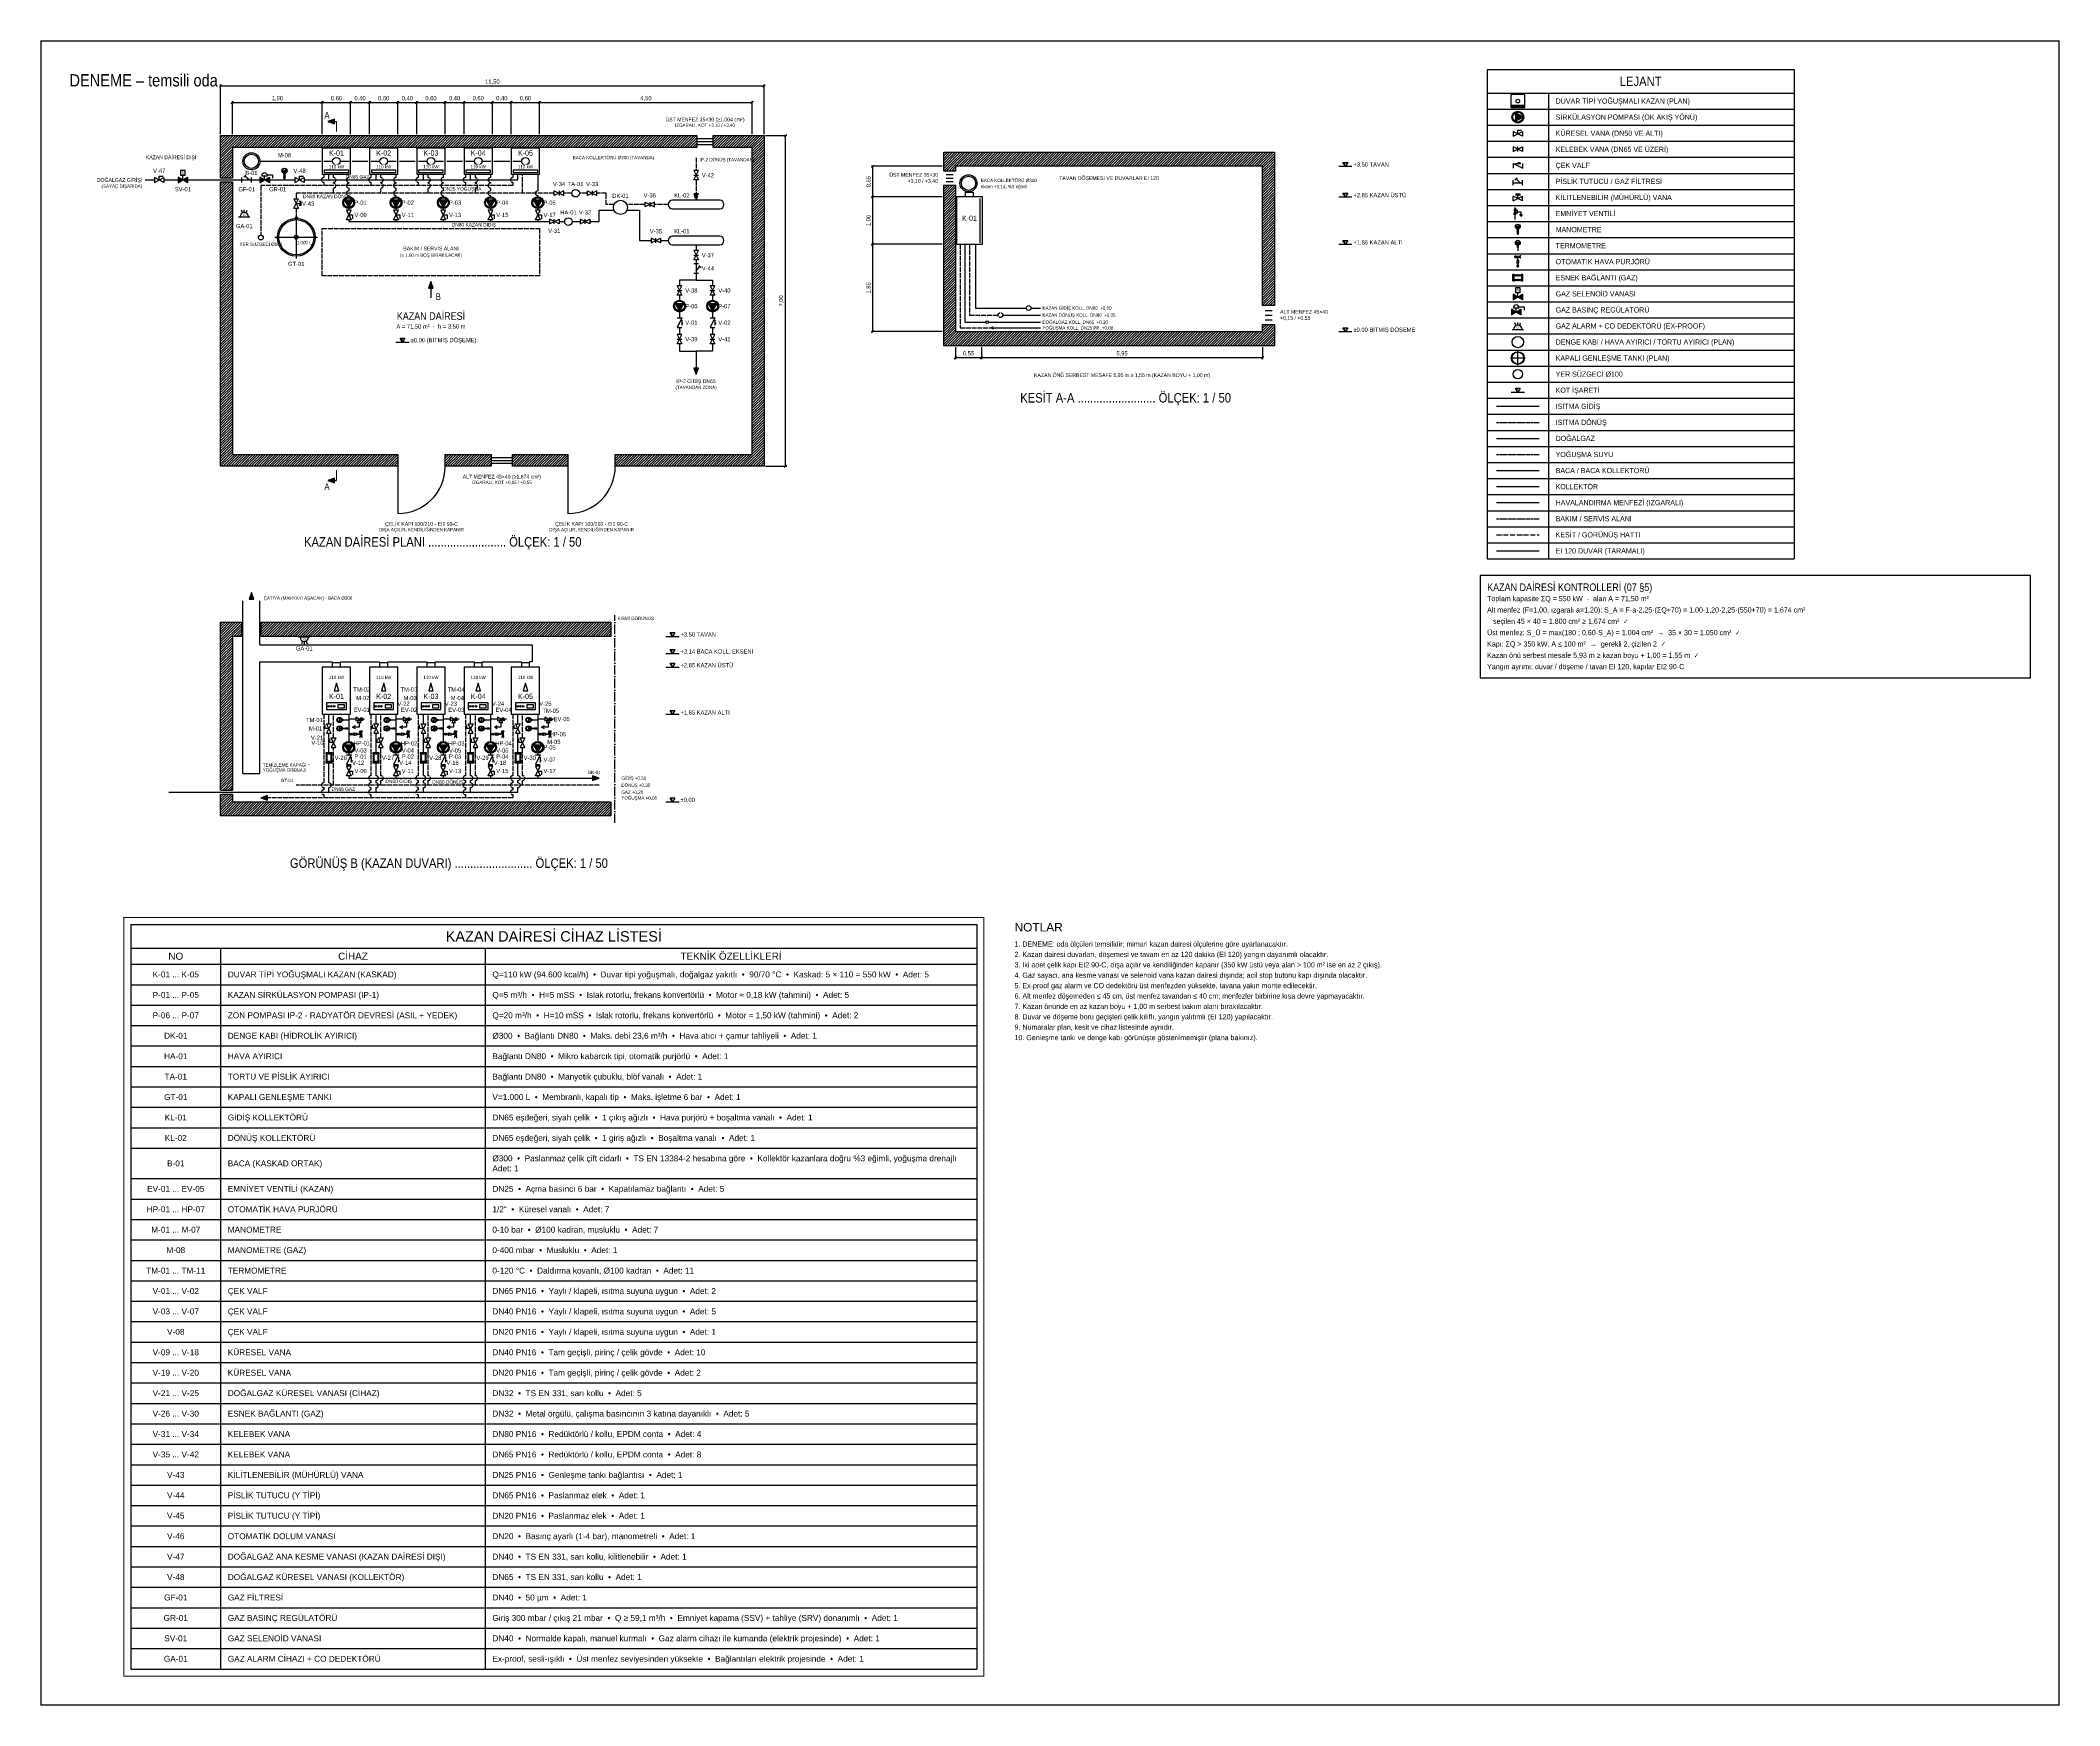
# Model space of a CAD drawing. Header units: centimetres. Extents: x -406 to 3866, y -2648 to 876.
import ezdxf
from ezdxf.enums import TextEntityAlignment as Align

# ---------------------------------------------------------------- set-up
doc = ezdxf.new("R2010")
doc.units = ezdxf.units.CM
doc.header["$LTSCALE"] = 8
doc.linetypes.add('DASHDOT', pattern=[3.556, 2.54, -0.508, 0, -0.508])
doc.linetypes.add('DASHED', pattern=[1.524, 1.27, -0.254])
for name, color, linetype in [('ROTAS-BAKIM-ALANI', 8, 'DASHED'), ('ROTAS-DOGALGAZ-BORU', 2, 'Continuous'), ('ROTAS-DOGALGAZ-SEMBOL', 2, 'Continuous'), ('ROTAS-HAVALANDIRMA-MENFEZ', 4, 'Continuous'), ('ROTAS-HESAP-BASLIK', 2, 'Continuous'), ('ROTAS-HESAP-CERCEVE', 4, 'Continuous'), ('ROTAS-HESAP-CIZGI', 1, 'Continuous'), ('ROTAS-HESAP-SEMBOL', 7, 'Continuous'), ('ROTAS-HESAP-YAZI', 7, 'Continuous'), ('ROTAS-ISITMA-BACA', 8, 'Continuous'), ('ROTAS-ISITMA-BASLIK', 5, 'Continuous'), ('ROTAS-ISITMA-CAP', 41, 'Continuous'), ('ROTAS-ISITMA-CIHAZ', 135, 'Continuous'), ('ROTAS-ISITMA-DONUS', 30, 'DASHED'), ('ROTAS-ISITMA-ETIKET', 3, 'Continuous'), ('ROTAS-ISITMA-GIDIS', 10, 'Continuous'), ('ROTAS-ISITMA-KOLLEKTOR', 7, 'Continuous'), ('ROTAS-ISITMA-POMPA', 30, 'Continuous'), ('ROTAS-ISITMA-VANA', 1, 'Continuous'), ('ROTAS-ISITMA-YAZI', 7, 'Continuous'), ('ROTAS-ISITMA-YOGUSMA', 6, 'DASHED'), ('ROTAS-KESIT-HATTI', 1, 'DASHDOT'), ('ROTAS-KOT', 3, 'Continuous'), ('ROTAS-MIMARI-DUVAR', 7, 'Continuous'), ('ROTAS-MIMARI-KAPI', 7, 'Continuous'), ('ROTAS-MIMARI-TARAMA', 8, 'Continuous'), ('ROTAS-OLCU', 3, 'Continuous'), ('ROTAS-PAFTA', 7, 'Continuous'), ('ROTAS-PIS-SU', 6, 'Continuous')]:
    doc.layers.add(name, color=color, linetype=linetype)
doc.styles.add('ROTAS', font='arial.ttf')

# ---------------------------------------------------------------- blocks, each defined once
blk = doc.blocks.new('ROTAS-KAZAN-PLAN')
for points in [[(0, 0), (60, 0), (60, 55), (0, 55)], [(4, 4), (56, 4), (56, 9), (4, 9)]]:
    blk.add_lwpolyline(points, close=True)
blk.add_circle((30, 27.5), 8)
blk = doc.blocks.new('ROTAS-POMPA')
blk.add_hatch(color=7).paths.add_polyline_path([(10.35, 0), (-4.95, 8.85), (-4.95, -8.85)])
blk.add_lwpolyline([(10.35, 0), (-4.95, 8.85), (-4.95, -8.85)], close=True)
for radius in [12.45, 10.35]:
    blk.add_circle((0, 0), radius)
blk = doc.blocks.new('ROTAS-KD-KURESEL-VANA')
at = {"color": 1}
for p, q in [((0, 0), (0, 8)), ((0, 8), (8, 8))]:
    blk.add_line(p, q, dxfattribs=at)
blk.add_lwpolyline([(-10, 5), (-10, -5), (10, 5), (10, -5), (-10, 5)], dxfattribs=at)
at = {"style": 'ROTAS', "flags": 1}
blk.add_attdef('CAP', (-10.451, -0.006), '', height=10, dxfattribs=at)
blk = doc.blocks.new('ROTAS-KD-KELEBEK-VANA')
at = {"color": 1}
blk.add_line((0, -5), (0, 5), dxfattribs=at)
blk.add_lwpolyline([(-10, 5), (-10, -5), (10, 5), (10, -5), (-10, 5)], dxfattribs=at)
at = {"style": 'ROTAS', "flags": 1}
blk.add_attdef('CAP', (-8.35, -4.175), '', height=10, rotation=26.565, dxfattribs=at)
blk = doc.blocks.new('ROTAS-KD-DENGE-KABI-PLAN')
at = {"color": 0}
blk.add_circle((0, 0), 20, dxfattribs=at)
blk = doc.blocks.new('ROTAS-SELENOID')
for points in [[(-10, 6), (-10, -6), (0, 0)], [(10, 6), (10, -6), (0, 0)]]:
    blk.add_hatch(color=7).paths.add_polyline_path(points)
blk.add_line((0, 0), (0, 10))
for points in [[(-10, 6), (-10, -6), (0, 0)], [(-5, 10), (5, 10), (5, 20), (-5, 20)], [(10, 6), (10, -6), (0, 0)]]:
    blk.add_lwpolyline(points, close=True)
at = {"style": 'ROTAS'}
blk.add_text('S', height=6, dxfattribs=at).set_placement((0, 15), align=Align.MIDDLE_CENTER)
blk = doc.blocks.new('ROTAS-KD-PISLIK-TUTUCU')
at = {"color": 1}
for p, q in [((-10, -5), (-10, 5)), ((-10, 0), (10, 0)), ((-6.051, 5.768), (-1.408, 10.47)), ((5.128, 0), (-3.725, 8.124)), ((10, -5), (10, 5))]:
    blk.add_line(p, q, dxfattribs=at)
at = {"style": 'ROTAS', "flags": 1}
blk.add_attdef('CAP', (9.335, 0), '', height=10, rotation=180, dxfattribs=at)
blk = doc.blocks.new('ROTAS-REGULATOR')
for points in [[(-10, 6), (-10, -6), (0, 0)], [(10, 6), (10, -6), (0, 0)]]:
    blk.add_hatch(color=7).paths.add_polyline_path(points)
for p, q in [((-6, 9), (6, 9)), ((0, 0), (0, 9))]:
    blk.add_line(p, q)
for points in [[(-10, 6), (-10, -6), (0, 0)], [(10, 6), (10, -6), (0, 0)]]:
    blk.add_lwpolyline(points, close=True)
at = {"linetype": 'DASHED', "ltscale": 0.15}
blk.add_lwpolyline([(6, 11), (17, 11), (17, 4)], dxfattribs=at)
blk.add_arc((0, 9), 6, 0, 180)
blk = doc.blocks.new('ROTAS-KD-MANOMETRE')
at = {"color": 1}
for p, q in [((-3.661, 19.205), (-4.505, 19.132)), ((-3.658, 19.849), (-4.503, 19.923)), ((-3.551, 18.571), (-4.37, 18.352)), ((-3.544, 20.483), (-4.363, 20.702)), ((-3.333, 17.965), (-4.101, 17.607)), ((-3.322, 21.087), (-4.09, 21.445)), ((-3.013, 17.406), (-3.707, 16.92)), ((-2.998, 21.644), (-3.692, 22.13)), ((-2.582, 22.135), (-3.182, 22.735)), ((-2.685, 19.723), (-0.554, 19.666)), ((-2.685, 19.723), (-2.685, 19.305)), ((-2.685, 19.305), (-0.568, 19.362)), ((-2.088, 22.547), (-2.574, 23.242)), ((-1.529, 22.867), (-1.887, 23.636)), ((-1.5, 7.776), (1.5, 7.776)), ((0, 5.151), (-1.5, 7.776)), ((0, 5.151), (-1.5, 2.526)), ((-1.5, 2.526), (1.5, 2.526)), ((-1.187, 12.488), (-1.187, 13.431)), ((1.221, 12.491), (-1.187, 12.488)), ((-0.923, 23.085), (-1.142, 23.904)), ((-0.872, 10.921), (-0.872, 12.491)), ((0.872, 10.921), (-0.872, 10.921)), ((0.89, 13.537), (-0.851, 13.534)), ((-0.698, 13.537), (-0.698, 13.979)), ((-0.523, 8.583), (-0.523, 10.921)), ((0.523, 8.583), (-0.523, 8.583)), ((-0.518, 12.602), (-0.518, 13.426)), ((-0.289, 23.195), (-0.362, 24.039)), ((0, 8.583), (0, 7.963)), ((1.5, 7.776), (0, 5.151)), ((1.5, 2.526), (0, 5.151)), ((0, 2.338), (0, 0)), ((0.355, 23.193), (0.429, 24.037)), ((0.523, 10.921), (0.523, 8.583)), ((4.529, 19.486), (0.55, 19.636)), ((0.558, 12.606), (0.558, 13.421)), ((4.529, 19.486), (0.561, 19.392)), ((0.698, 13.537), (0.698, 13.974)), ((0.872, 12.491), (0.872, 10.921)), ((0.989, 23.079), (1.208, 23.897)), ((1.221, 12.491), (1.221, 13.429)), ((1.593, 22.856), (1.951, 23.624)), ((2.15, 22.532), (2.636, 23.227)), ((2.641, 22.117), (3.241, 22.716)), ((3.038, 17.385), (3.733, 16.899)), ((3.053, 21.622), (3.748, 22.108)), ((3.362, 17.941), (4.131, 17.583)), ((3.373, 21.063), (4.142, 21.421)), ((3.585, 18.545), (4.403, 18.326)), ((3.591, 20.457), (4.41, 20.677)), ((3.699, 19.179), (4.543, 19.105)), ((3.701, 19.823), (4.545, 19.897))]:
    blk.add_line(p, q, dxfattribs=at)
blk.add_lwpolyline([(-0.793, 14.969), (-0.793, 18.563), (0.046, 16.766), (0.884, 18.563), (0.884, 14.969)], dxfattribs=at)
for centre, radius in [((0.02, 19.514), 5.581), ((0.02, 19.514), 5.302), ((0, 5.151), 1.5), ((-0.007, 19.488), 0.576)]:
    blk.add_circle(centre, radius, dxfattribs=at)
for centre, radius, start, end in [((-0.85, 12.961), 0.576, 54.699, 125.307), ((-0.85, 13.072), 0.576, 234.694, 305.301), ((0.015, 12.208), 1.329, 65.903, 113.651), ((0.015, 13.82), 1.329, 246.35, 294.097), ((0.891, 12.958), 0.576, 54.693, 125.301), ((0.891, 13.076), 0.576, 234.7, 305.307)]:
    blk.add_arc(centre, radius, start, end, dxfattribs=at)
at = {"style": 'ROTAS', "flags": 1}
blk.add_attdef('CAP', (0, 9.335), '', height=10, rotation=270, dxfattribs=at)
blk = doc.blocks.new('ROTAS-GAZ-ALARM')
for p, q in [((-12, 0), (12, 0)), ((-4, 9), (-6, 14)), ((0, 9), (0, 15)), ((4, 9), (6, 14))]:
    blk.add_line(p, q)
blk.add_arc((0, 0), 9, 0, 180)
at = {"style": 'ROTAS'}
blk.add_text('G', height=5, dxfattribs=at).set_placement((0, 4), align=Align.MIDDLE_CENTER)
blk = doc.blocks.new('ROTAS-KD-YER-SUZGECI')
at = {"color": 6}
blk.add_circle((0, 0), 5, dxfattribs=at)
blk = doc.blocks.new('ROTAS-KD-KILITLI-VANA')
at = {"color": 1}
for p, q in [((-10, -5), (-10, 5)), ((-10, -5), (10, 5)), ((10, -5), (-10, 5)), ((-4.374, 9.823), (-4.374, 6.417)), ((-4.374, 9.823), (4.016, 9.823)), ((-2.8, 8.12), (2.8, 8.12)), ((0, 0), (0, 8.12)), ((4.016, 9.823), (4.016, 6.417)), ((10, -5), (10, 5))]:
    blk.add_line(p, q, dxfattribs=at)
at = {"style": 'ROTAS', "flags": 1}
blk.add_attdef('CAP', (8.35, 4.175), '', height=10, rotation=206.565, dxfattribs=at)
blk = doc.blocks.new('ROTAS-KD-GENLESME-TANKI-PLAN')
at = {"color": 15}
for p, q in [((0, -50.906), (0, 50.906)), ((50.906, 0), (-50.906, 0)), ((-2.894, -48.047), (-2.894, -44.85)), ((2.894, -48.047), (-2.894, -48.047)), ((2.894, -48.047), (2.894, -44.843))]:
    blk.add_line(p, q, dxfattribs=at)
at = {"color": 4}
blk.add_circle((-0.054, 0.06), 45, dxfattribs=at)
at = {"color": 1}
for centre, radius in [((-0.054, 0.06), 42), ((0, 0), 4.5)]:
    blk.add_circle(centre, radius, dxfattribs=at)
blk = doc.blocks.new('ROTAS-KD-CEKVALF')
blk.add_hatch(color=1).paths.add_polyline_path([(-11.408, 5), (-11.297, 5.548), (-10.996, 5.996), (-10.548, 6.297), (-10, 6.408), (-9.452, 6.297), (-9.004, 5.996), (-8.703, 5.548), (-8.592, 5), (-8.703, 4.452), (-9.004, 4.004), (-9.452, 3.703), (-10, 3.592), (-10.548, 3.703), (-10.996, 4.004), (-11.297, 4.452), (-11.408, 5)])
at = {"color": 1}
for p, q in [((-10, -5), (-10, 5)), ((-10, 5), (10, -5)), ((-5.6, 5), (5.6, 5)), ((5.6, 5), (0, 7.32)), ((10, -5), (10, 5))]:
    blk.add_line(p, q, dxfattribs=at)
at = {"style": 'ROTAS', "flags": 1}
blk.add_attdef('CAP', (-9.712, -4.899), '', height=10, dxfattribs=at)
blk = doc.blocks.new('ROTAS-KOT')
blk.add_hatch(color=7).paths.add_polyline_path([(0, 0), (0, 8), (-5, 8)])
blk.add_line((-14, 0), (14, 0))
blk.add_lwpolyline([(0, 0), (-5, 8), (5, 8)], close=True)
blk = doc.blocks.new('ROTAS-OLCU-001')
for p, q in [((-2.5, 742.5), (2.5, 747.5)), ((0, 678), (0, 748)), ((0, 745), (1100, 745)), ((187.5, 742.5), (192.5, 747.5)), ((190, 678), (190, 748)), ((247.5, 742.5), (252.5, 747.5)), ((250, 678), (250, 748)), ((287.5, 742.5), (292.5, 747.5)), ((290, 678), (290, 748)), ((347.5, 742.5), (352.5, 747.5)), ((350, 678), (350, 748)), ((387.5, 742.5), (392.5, 747.5)), ((390, 678), (390, 748)), ((447.5, 742.5), (452.5, 747.5)), ((450, 678), (450, 748)), ((487.5, 742.5), (492.5, 747.5)), ((490, 678), (490, 748)), ((547.5, 742.5), (552.5, 747.5)), ((550, 678), (550, 748)), ((587.5, 742.5), (592.5, 747.5)), ((590, 678), (590, 748)), ((647.5, 742.5), (652.5, 747.5)), ((650, 678), (650, 748)), ((1097.5, 742.5), (1102.5, 747.5)), ((1100, 678), (1100, 748))]:
    blk.add_line(p, q)
at = {"style": 'ROTAS', "width": 0.85}
for s, p in [('1,90', (95, 747)), ('0,60', (220, 747)), ('0,40', (270, 747)), ('0,60', (320, 747)), ('0,40', (370, 747)), ('0,60', (420, 747)), ('0,40', (470, 747)), ('0,60', (520, 747)), ('0,40', (570, 747)), ('0,60', (620, 747)), ('4,50', (875, 747))]:
    blk.add_text(s, height=9, dxfattribs=at).set_placement(p, align=Align.BOTTOM_CENTER)
blk = doc.blocks.new('ROTAS-OLCU-002')
for p, q in [((-27.5, 777.5), (-22.5, 782.5)), ((-25, 678), (-25, 783)), ((-25, 780), (1125, 780)), ((1122.5, 777.5), (1127.5, 782.5)), ((1125, 678), (1125, 783))]:
    blk.add_line(p, q)
at = {"style": 'ROTAS', "width": 0.85}
blk.add_text('11,50', height=9, dxfattribs=at).set_placement((550, 782), align=Align.BOTTOM_CENTER)
blk = doc.blocks.new('ROTAS-OLCU-003')
for p, q in [((1128, 675), (1173, 675)), ((1167.5, 672.5), (1172.5, 677.5)), ((1170, -25), (1170, 675)), ((1128, -25), (1173, -25)), ((1167.5, -27.5), (1172.5, -22.5))]:
    blk.add_line(p, q)
at = {"style": 'ROTAS', "width": 0.85}
blk.add_text('7,00', height=9, rotation=90, dxfattribs=at).set_placement((1168, 325), align=Align.BOTTOM_CENTER)
blk = doc.blocks.new('ROTAS-OK')
blk.add_hatch(color=7).paths.add_polyline_path([(0, 0), (-14, 5), (-14, -5)])
blk.add_lwpolyline([(0, 0), (-14, 5), (-14, -5)], close=True)
blk = doc.blocks.new('ROTAS-KAZAN-YAN')
for p, q in [((50, 3), (50, 97)), ((0, 70), (-2, 70)), ((0, 30), (-2, 30))]:
    blk.add_line(p, q)
blk.add_lwpolyline([(0, 0), (55, 0), (55, 100), (0, 100)], close=True)
blk.add_lwpolyline([(19.5, 100), (19.5, 110), (35.5, 110), (35.5, 100)])
blk = doc.blocks.new('ROTAS-OLCU-004')
for p, q in [((1502, 610), (1352, 610)), ((1352.5, 607.5), (1357.5, 612.5)), ((1355, 260), (1355, 610)), ((1502, 545), (1352, 545)), ((1352.5, 542.5), (1357.5, 547.5)), ((1502, 445), (1352, 445)), ((1352.5, 442.5), (1357.5, 447.5)), ((1502, 260), (1352, 260)), ((1352.5, 257.5), (1357.5, 262.5))]:
    blk.add_line(p, q)
at = {"style": 'ROTAS', "width": 0.85}
for s, p in [('0,65', (1353, 577.5)), ('1,00', (1353, 495)), ('1,85', (1353, 352.5))]:
    blk.add_text(s, height=9, rotation=90, dxfattribs=at).set_placement(p, align=Align.BOTTOM_CENTER)
blk = doc.blocks.new('ROTAS-OLCU-005')
for p, q in [((1530, 227), (1530, 202)), ((1585, 227), (1585, 202)), ((2180, 227), (2180, 202)), ((1527.5, 202.5), (1532.5, 207.5)), ((1530, 205), (2180, 205)), ((1582.5, 202.5), (1587.5, 207.5)), ((2177.5, 202.5), (2182.5, 207.5))]:
    blk.add_line(p, q)
at = {"style": 'ROTAS', "width": 0.85}
for s, p in [('0,55', (1557.5, 207)), ('5,95', (1882.5, 207))]:
    blk.add_text(s, height=9, dxfattribs=at).set_placement(p, align=Align.BOTTOM_CENTER)
blk = doc.blocks.new('ROTAS-KAZAN-ON')
for points in [[(0, 0), (60, 0), (60, 100), (0, 100)], [(25.2, 50), (34.8, 50), (30, 66)], [(9, 10), (51, 10), (51, 24), (9, 24)], [(33, 14), (46.8, 14), (46.8, 20), (33, 20)]]:
    blk.add_lwpolyline(points, close=True)
blk.add_lwpolyline([(22, 100), (22, 110), (38, 110), (38, 100)])
for centre in [(13.2, 17), (19.2, 17), (25.2, 17)]:
    blk.add_circle(centre, 1.6)
blk = doc.blocks.new('ROTAS-KD-EMNIYET-VENTILI')
at = {"color": 1}
for p, q in [((0, 22), (-4, 15)), ((-4, 15), (4, 15)), ((3.49, 29.64), (-3.49, 28.301)), ((3.49, 26.962), (-3.49, 28.301)), ((3.49, 26.962), (-3.49, 25.622)), ((0, 24.953), (-3.49, 25.622)), ((0, 33.664), (0, 30.31)), ((3.49, 29.64), (0, 30.31)), ((7, 26), (0, 22)), ((0, 22), (0, 24.953)), ((0, 22), (7, 18)), ((4, 15), (0, 22)), ((0, 15), (0, 0)), ((7, 18), (7, 26)), ((7, 22), (17, 22)), ((17, 8.268), (13.5, 14.33)), ((17, 22), (17, 12)), ((20.5, 14.33), (17, 8.268))]:
    blk.add_line(p, q, dxfattribs=at)
at = {"style": 'ROTAS', "flags": 1}
blk.add_attdef('CAP', (-8.533, 6.372), '', height=10, rotation=358.601, dxfattribs=at)
blk = doc.blocks.new('ROTAS-KD-PURJOR')
at = {"color": 2}
for p, q in [((-4.983, 29.165), (4.983, 29.165)), ((-4.983, 29.165), (-4.983, 27.67)), ((-4.983, 27.67), (4.983, 27.67)), ((-4.983, 27.67), (-3.987, 26.175)), ((-4.485, 41.102), (-3.488, 42.597)), ((-4.485, 41.102), (4.485, 41.102)), ((-4.485, 29.165), (-4.485, 41.102)), ((-3.987, 26.175), (3.987, 26.175)), ((-3.987, 26.175), (-3.987, 24.182)), ((-3.987, 24.182), (3.987, 24.182)), ((-3.488, 43.095), (3.488, 43.095)), ((-3.488, 42.597), (-3.488, 43.095)), ((-3.488, 42.597), (3.488, 42.597)), ((-2.363, 56.51), (-3.002, 56.51)), ((-2.492, 47.082), (2.492, 47.082)), ((-2.492, 43.095), (-2.492, 47.082)), ((-1.993, 26.175), (-1.993, 24.182)), ((-0.997, 47.082), (-0.997, 43.095)), ((0, 47.082), (0, 54.148)), ((0.997, 47.082), (0.997, 43.095)), ((1.993, 26.175), (1.993, 24.182)), ((2.492, 47.082), (2.492, 43.095)), ((3.488, 42.597), (3.488, 43.095)), ((3.488, 42.597), (4.485, 41.102)), ((3.987, 26.175), (4.983, 27.67)), ((3.987, 24.182), (3.987, 26.175)), ((4.485, 41.102), (4.485, 29.165)), ((4.983, 27.67), (4.983, 29.165))]:
    blk.add_line(p, q, dxfattribs=at)
at = {"color": 1}
for p, q in [((0, 24.182), (0, 19.407)), ((0, 4.775), (0, 0))]:
    blk.add_line(p, q, dxfattribs=at)
at = {"color": 2}
for points in [[(-16.68, 59.144), (-17.98, 61.144), (-17.98, 69.144), (-16.68, 71.144), (-14.08, 71.144), (-12.78, 69.144), (-12.78, 61.144), (-14.08, 59.144), (-16.68, 59.144)], [(-10.7, 59.144), (-9.66, 59.144), (-9.66, 60.744), (-10.7, 60.744), (-10.7, 59.144)], [(-7.58, 59.144), (-7.58, 71.144)], [(-7.58, 65.144), (-2.38, 65.144)], [(-2.38, 59.144), (-2.38, 71.144)], [(-0.3, 59.144), (0.74, 59.144), (0.74, 60.744), (-0.3, 60.744), (-0.3, 59.144)], [(2.82, 59.144), (5.42, 71.144), (8.02, 59.144)], [(3.73, 63.144), (7.11, 63.144)], [(10.1, 59.144), (11.14, 59.144), (11.14, 60.744), (10.1, 60.744), (10.1, 59.144)], [(18.42, 69.144), (17.12, 71.144), (14.52, 71.144), (13.22, 69.144), (13.22, 61.144), (14.52, 59.144), (17.12, 59.144), (18.42, 61.144)]]:
    blk.add_lwpolyline(points, dxfattribs=at)
at = {"color": 1}
for points in [[(4.224, 19.407), (-4.224, 19.407), (0, 12.091)], [(4.224, 4.775), (-4.224, 4.775), (0, 12.091)]]:
    blk.add_lwpolyline(points, close=True, dxfattribs=at)
blk.add_circle((0, 12.091), 4.459, dxfattribs=at)
at = {"color": 2}
for centre, start, end in [((-3.002, 54.148), 90, 180), ((-2.363, 54.148), 0, 90)]:
    blk.add_arc(centre, 2.362, start, end, dxfattribs=at)
at = {"style": 'ROTAS', "flags": 1}
blk.add_attdef('CAP', (0, 11.723), '', height=10, rotation=270, dxfattribs=at)
blk = doc.blocks.new('ROTAS-KD-TERMOMETRE')
at = {"color": 1}
for p, q in [((-3.661, 19.205), (-4.505, 19.132)), ((-3.658, 19.849), (-4.503, 19.923)), ((-3.551, 18.571), (-4.37, 18.352)), ((-3.544, 20.483), (-4.363, 20.702)), ((-3.333, 17.965), (-4.101, 17.607)), ((-3.322, 21.087), (-4.09, 21.445)), ((-3.013, 17.406), (-3.707, 16.92)), ((-2.998, 21.644), (-3.692, 22.13)), ((-2.582, 22.135), (-3.182, 22.735)), ((-2.685, 19.723), (-0.554, 19.666)), ((-2.685, 19.723), (-2.685, 19.305)), ((-2.685, 19.305), (-0.568, 19.362)), ((-2.088, 22.547), (-2.574, 23.242)), ((-1.529, 22.867), (-1.887, 23.636)), ((-1.187, 12.488), (-1.187, 13.431)), ((1.221, 12.491), (-1.187, 12.488)), ((-0.923, 23.085), (-1.142, 23.904)), ((-0.872, 10.921), (-0.872, 12.491)), ((0.872, 10.921), (-0.872, 10.921)), ((0.89, 13.537), (-0.851, 13.534)), ((-0.698, 13.537), (-0.698, 13.979)), ((-0.523, 8.583), (-0.523, 10.921)), ((0.523, 8.583), (-0.523, 8.583)), ((-0.518, 12.602), (-0.518, 13.426)), ((-0.289, 23.195), (-0.362, 24.039)), ((0, 8.583), (0, 0)), ((0.355, 23.193), (0.429, 24.037)), ((0.523, 10.921), (0.523, 8.583)), ((4.529, 19.486), (0.55, 19.636)), ((0.558, 12.606), (0.558, 13.421)), ((4.529, 19.486), (0.561, 19.392)), ((0.698, 13.537), (0.698, 13.974)), ((0.872, 12.491), (0.872, 10.921)), ((0.989, 23.079), (1.208, 23.897)), ((1.221, 12.491), (1.221, 13.429)), ((1.593, 22.856), (1.951, 23.624)), ((2.15, 22.532), (2.636, 23.227)), ((2.641, 22.117), (3.241, 22.716)), ((3.038, 17.385), (3.733, 16.899)), ((3.053, 21.622), (3.748, 22.108)), ((3.362, 17.941), (4.131, 17.583)), ((3.373, 21.063), (4.142, 21.421)), ((3.585, 18.545), (4.403, 18.326)), ((3.591, 20.457), (4.41, 20.677)), ((3.699, 19.179), (4.543, 19.105)), ((3.701, 19.823), (4.545, 19.897))]:
    blk.add_line(p, q, dxfattribs=at)
for points in [[(-0.604, 17.969), (0.696, 17.969)], [(0.046, 17.969), (0.046, 14.969)]]:
    blk.add_lwpolyline(points, dxfattribs=at)
for centre, radius in [((0.02, 19.514), 5.581), ((0.02, 19.514), 5.302), ((-0.007, 19.488), 0.576)]:
    blk.add_circle(centre, radius, dxfattribs=at)
for centre, radius, start, end in [((-0.85, 12.961), 0.576, 54.699, 125.307), ((-0.85, 13.072), 0.576, 234.694, 305.301), ((0.015, 12.208), 1.329, 65.903, 113.651), ((0.015, 13.82), 1.329, 246.35, 294.097), ((0.891, 12.958), 0.576, 54.693, 125.301), ((0.891, 13.076), 0.576, 234.7, 305.307)]:
    blk.add_arc(centre, radius, start, end, dxfattribs=at)
at = {"style": 'ROTAS', "flags": 1}
blk.add_attdef('CAP', (0, 0.934), '', height=1, rotation=270, dxfattribs=at)
blk = doc.blocks.new('ROTAS-KD-ESNEK-BAGLANTI')
at = {"color": 1}
for p, q in [((-10.752, -6.72), (-10.752, 6.72)), ((-8.064, 3.136), (-6.048, 6.72)), ((-4.032, 3.136), (-6.048, 6.72)), ((-4.032, 3.136), (-2.016, 6.72)), ((0, 3.136), (-2.016, 6.72)), ((0, 3.136), (2.016, 6.72)), ((4.032, 3.136), (2.016, 6.72)), ((4.032, 3.136), (6.048, 6.72)), ((8.064, 3.136), (6.048, 6.72)), ((-8.064, -3.136), (-6.048, -6.72)), ((-4.032, -3.136), (-6.048, -6.72)), ((-4.032, -3.136), (-2.016, -6.72)), ((0, -3.136), (-2.016, -6.72)), ((0, -3.136), (2.016, -6.72)), ((4.032, -3.136), (2.016, -6.72)), ((4.032, -3.136), (6.048, -6.72)), ((8.064, -3.136), (6.048, -6.72))]:
    blk.add_line(p, q, dxfattribs=at)
for points in [[(-8.064, 6.72), (-10.752, 6.72), (-10.752, -6.72), (-8.064, -6.72)], [(10.752, 6.72), (8.064, 6.72), (8.064, -6.72), (10.752, -6.72)]]:
    blk.add_lwpolyline(points, close=True, dxfattribs=at)
at = {"style": 'ROTAS', "flags": 1}
blk.add_attdef('CAP', (-9.327, 0), '', height=10, dxfattribs=at)

msp = doc.modelspace()

# ---------------------------------------------------------------- hatches: boundary and pattern name
at = {"layer": 'ROTAS-MIMARI-TARAMA'}
h = msp.add_hatch(dxfattribs=at)
h.set_pattern_fill('ANSI31', scale=1.2)
h.paths.add_polyline_path([(0, 585), (-25, 585), (-25, 675), (982.5, 675), (982.5, 650), (0, 650)])
h = msp.add_hatch(dxfattribs=at)
h.set_pattern_fill('ANSI31', scale=1.2)
h.paths.add_polyline_path([(1100, 0), (1100, 650), (1017.5, 650), (1017.5, 675), (1125, 675), (1125, -25), (810, -25), (810, 0)])
h = msp.add_hatch(dxfattribs=at)
h.set_pattern_fill('ANSI31', scale=1.2)
h.paths.add_polyline_path([(2180, 610), (1530, 610), (1530, 600), (1505, 600), (1505, 640), (2205, 640), (2205, 315), (2180, 315)])
h = msp.add_hatch(dxfattribs=at)
h.set_pattern_fill('ANSI31', scale=1.2)
h.paths.add_polyline_path([(0, 0), (350, 0), (350, -25), (-25, -25), (-25, 577), (0, 577)])
h = msp.add_hatch(dxfattribs=at)
h.set_pattern_fill('ANSI31', scale=1.2)
h.paths.add_polyline_path([(1530, 570), (1530, 260), (2180, 260), (2180, 275), (2205, 275), (2205, 230), (1505, 230), (1505, 570)])
h = msp.add_hatch(dxfattribs=at)
h.set_pattern_fill('ANSI31', scale=1.2)
h.paths.add_polyline_path([(547.5, -25), (450, -25), (450, 0), (547.5, 0)])
h = msp.add_hatch(dxfattribs=at)
h.set_pattern_fill('ANSI31', scale=1.2)
h.paths.add_polyline_path([(592.5, -25), (592.5, 0), (710, 0), (710, -25)])
h = msp.add_hatch(dxfattribs=at)
h.set_pattern_fill('ANSI31', scale=1.2)
h.paths.add_polyline_path([(19, -355), (19, -385), (0, -385), (0, -711), (-25, -711), (-25, -355)])
h = msp.add_hatch(dxfattribs=at)
h.set_pattern_fill('ANSI31', scale=1.2)
h.paths.add_polyline_path([(801, -355), (801, -385), (61, -385), (61, -355)])
h = msp.add_hatch(dxfattribs=at)
h.set_pattern_fill('ANSI31', scale=1.2)
h.paths.add_polyline_path([(-25, -719), (0, -719), (0, -735), (801, -735), (801, -765), (-25, -765)])

# ---------------------------------------------------------------- linework, layer by layer
at = {"layer": 'ROTAS-BAKIM-ALANI', "ltscale": 0.5}
msp.add_line((2675, -136), (2765, -136), dxfattribs=at)
at = {"layer": 'ROTAS-BAKIM-ALANI'}
msp.add_lwpolyline([(190, 478), (650, 478), (650, 378), (190, 378)], close=True, dxfattribs=at)
at = {"layer": 'ROTAS-DOGALGAZ-BORU', "ltscale": 0.5}
msp.add_line((2675, 34), (2765, 34), dxfattribs=at)
at = {"layer": 'ROTAS-DOGALGAZ-BORU'}
for points in [[(-185, 581), (-165.5, 581)], [(-144.5, 581), (-115.5, 581)], [(-94.5, 581), (19.5, 581)], [(40.5, 581), (57.5, 581)], [(78.5, 581), (131.5, 581)], [(152.5, 581), (604, 581)], [(204, 581), (204, 593)], [(304, 581), (304, 593)], [(404, 581), (404, 593)], [(504, 581), (504, 593)], [(604, 581), (604, 593)], [(1550, 445), (1550, 280), (1594, 280)], [(204, -569.5), (204, -550)], [(304, -569.5), (304, -550)], [(404, -569.5), (404, -550)], [(504, -569.5), (504, -550)], [(604, -569.5), (604, -550)], [(204, -631), (204, -590.5)], [(304, -631), (304, -590.5)], [(404, -631), (404, -590.5)], [(504, -631), (504, -590.5)], [(604, -631), (604, -590.5)], [(-135, -715), (604, -715)]]:
    msp.add_lwpolyline(points, dxfattribs=at)
for points in [[(204, -715), (204, -705, 1), (204, -695), (204, -653)], [(304, -715), (304, -705, 1), (304, -695), (304, -690, 1), (304, -680), (304, -653)], [(404, -715), (404, -705, 1), (404, -695), (404, -690, 1), (404, -680), (404, -653)], [(504, -715), (504, -705, 1), (504, -695), (504, -690, 1), (504, -680), (504, -653)], [(604, -715), (604, -705, 1), (604, -695), (604, -690, 1), (604, -680), (604, -653)]]:
    msp.add_lwpolyline(points, format="xyb", dxfattribs=at)
msp.add_circle((1597, 280), 3, dxfattribs=at)
at = {"layer": 'ROTAS-HAVALANDIRMA-MENFEZ'}
for p, q in [((984.5, 668.75), (1015.5, 668.75)), ((984.5, 662.5), (1015.5, 662.5)), ((984.5, 656.25), (1015.5, 656.25)), ((1510, 592.5), (1525, 592.5)), ((1510, 585), (1525, 585)), ((1510, 577.5), (1525, 577.5)), ((2185, 305), (2200, 305)), ((2185, 295), (2200, 295)), ((2185, 285), (2200, 285)), ((549.5, -6.25), (590.5, -6.25)), ((549.5, -12.5), (590.5, -12.5)), ((549.5, -18.75), (590.5, -18.75))]:
    msp.add_line(p, q, dxfattribs=at)
at = {"layer": 'ROTAS-HAVALANDIRMA-MENFEZ', "ltscale": 0.5}
msp.add_line((2675, -102), (2765, -102), dxfattribs=at)
at = {"layer": 'ROTAS-HESAP-CERCEVE'}
msp.add_lwpolyline([(2640, -473), (3805, -473), (3805, -256), (2640, -256)], close=True, dxfattribs=at)
at = {"layer": 'ROTAS-HESAP-CERCEVE', "const_width": 2}
msp.add_lwpolyline([(-230, -2585.75), (1590, -2585.75), (1590, -980), (-230, -980)], close=True, dxfattribs=at)
at = {"layer": 'ROTAS-HESAP-CIZGI'}
for p, q in [((2655, 815), (3305, 815)), ((2655, 815), (2655, 765)), ((3305, 815), (3305, 765)), ((2655, 765), (3305, 765)), ((2655, 765), (2655, -221)), ((2655, 731), (3305, 731)), ((2785, 765), (2785, -221)), ((3305, 765), (3305, -221)), ((2655, 697), (3305, 697)), ((2655, 663), (3305, 663)), ((2655, 629), (3305, 629)), ((2655, 595), (3305, 595)), ((2655, 561), (3305, 561)), ((2655, 527), (3305, 527)), ((2655, 493), (3305, 493)), ((2655, 459), (3305, 459)), ((2655, 425), (3305, 425)), ((2655, 391), (3305, 391)), ((2655, 357), (3305, 357)), ((2655, 323), (3305, 323)), ((2655, 289), (3305, 289)), ((2655, 255), (3305, 255)), ((2655, 221), (3305, 221)), ((2655, 187), (3305, 187)), ((2655, 153), (3305, 153)), ((2655, 119), (3305, 119)), ((2655, 85), (3305, 85)), ((2655, 51), (3305, 51)), ((2655, 17), (3305, 17)), ((2655, -17), (3305, -17)), ((2655, -51), (3305, -51)), ((2655, -85), (3305, -85)), ((2655, -119), (3305, -119)), ((2655, -153), (3305, -153)), ((2655, -187), (3305, -187)), ((2655, -221), (3305, -221)), ((-215, -995), (1575, -995)), ((-215, -995), (-215, -2570.75)), ((1575, -995), (1575, -2570.75)), ((-215, -1045), (1575, -1045)), ((-25, -1045), (-25, -2570.75)), ((535, -1045), (535, -2570.75)), ((-215, -1079), (1575, -1079)), ((-215, -1122.25), (1575, -1122.25)), ((-215, -1165.5), (1575, -1165.5)), ((-215, -1208.75), (1575, -1208.75)), ((-215, -1252), (1575, -1252)), ((-215, -1295.25), (1575, -1295.25)), ((-215, -1338.5), (1575, -1338.5)), ((-215, -1381.75), (1575, -1381.75)), ((-215, -1425), (1575, -1425)), ((-215, -1468.25), (1575, -1468.25)), ((-215, -1532.75), (1575, -1532.75)), ((-215, -1576), (1575, -1576)), ((-215, -1619.25), (1575, -1619.25)), ((-215, -1662.5), (1575, -1662.5)), ((-215, -1705.75), (1575, -1705.75)), ((-215, -1749), (1575, -1749)), ((-215, -1792.25), (1575, -1792.25)), ((-215, -1835.5), (1575, -1835.5)), ((-215, -1878.75), (1575, -1878.75)), ((-215, -1922), (1575, -1922)), ((-215, -1965.25), (1575, -1965.25)), ((-215, -2008.5), (1575, -2008.5)), ((-215, -2051.75), (1575, -2051.75)), ((-215, -2095), (1575, -2095)), ((-215, -2138.25), (1575, -2138.25)), ((-215, -2181.5), (1575, -2181.5)), ((-215, -2224.75), (1575, -2224.75)), ((-215, -2268), (1575, -2268)), ((-215, -2311.25), (1575, -2311.25)), ((-215, -2354.5), (1575, -2354.5)), ((-215, -2397.75), (1575, -2397.75)), ((-215, -2441), (1575, -2441)), ((-215, -2484.25), (1575, -2484.25)), ((-215, -2527.5), (1575, -2527.5)), ((-215, -2570.75), (1575, -2570.75))]:
    msp.add_line(p, q, dxfattribs=at)
at = {"layer": 'ROTAS-ISITMA-BACA', "ltscale": 0.5}
msp.add_line((2675, -34), (2765, -34), dxfattribs=at)
at = {"layer": 'ROTAS-ISITMA-BACA'}
msp.add_line((22, -675), (58, -675), dxfattribs=at)
at = {"layer": 'ROTAS-ISITMA-BACA', "const_width": 3}
for points in [[(58, 620.5), (187, 620.5)], [(193, 620.5), (212, 620.5)], [(228, 620.5), (247, 620.5)], [(253, 620.5), (287, 620.5)], [(293, 620.5), (312, 620.5)], [(328, 620.5), (347, 620.5)], [(353, 620.5), (387, 620.5)], [(393, 620.5), (412, 620.5)], [(428, 620.5), (447, 620.5)], [(453, 620.5), (487, 620.5)], [(493, 620.5), (512, 620.5)], [(528, 620.5), (547, 620.5)], [(553, 620.5), (587, 620.5)], [(593, 620.5), (612, 620.5)]]:
    msp.add_lwpolyline(points, dxfattribs=at)
at = {"layer": 'ROTAS-ISITMA-BACA'}
for points in [[(22, -675), (22, -310)], [(58, -403), (58, -310)], [(58, -403), (634, -403), (634, -439), (628, -439)], [(58, -439), (212, -439)], [(58, -675), (58, -439)], [(228, -439), (312, -439)], [(328, -439), (412, -439)], [(428, -439), (512, -439)], [(528, -439), (612, -439)]]:
    msp.add_lwpolyline(points, dxfattribs=at)
for centre, radius in [((40, 620.5), 18), ((40, 620.5), 15), ((1557.5, 574), 18), ((1557.5, 574), 15)]:
    msp.add_circle(centre, radius, dxfattribs=at)
at = {"layer": 'ROTAS-ISITMA-DONUS', "ltscale": 0.5}
msp.add_line((2675, 68), (2765, 68), dxfattribs=at)
at = {"layer": 'ROTAS-ISITMA-DONUS'}
for points in [[(981, 628), (981, 601.5)], [(614, 553), (614, 593)], [(981, 580.5), (981, 552)], [(680.5, 553), (135, 553)], [(135, 553), (135, 541.5)], [(135, 520.5), (135, 505)], [(718, 553), (701.5, 553)], [(750.5, 553), (734, 553)], [(807.2523, 529), (791, 529), (791, 553), (771.5, 553)], [(872.5, 529), (834.7477, 529)], [(922, 529), (893.5, 529)], [(1560, 445), (1560, 295), (1620, 295)], [(214, -599.5), (214, -550)], [(314, -599.5), (314, -550)], [(414, -599.5), (414, -550)], [(514, -599.5), (514, -550)], [(614, -599.5), (614, -550)], [(214, -700), (214, -620.5)], [(776, -700), (135, -700)]]:
    msp.add_lwpolyline(points, dxfattribs=at)
for points in [[(214, 553), (214, 564, 1), (214, 574), (214, 576, 1), (214, 586), (214, 593)], [(314, 553), (314, 564, 1), (314, 574), (314, 576, 1), (314, 586), (314, 593)], [(414, 553), (414, 564, 1), (414, 574), (414, 576, 1), (414, 586), (414, 593)], [(514, 553), (514, 564, 1), (514, 574), (514, 576, 1), (514, 586), (514, 593)], [(314, -700), (314, -690, 1), (314, -680), (314, -620.5)], [(414, -700), (414, -690, 1), (414, -680), (414, -620.5)], [(514, -700), (514, -690, 1), (514, -680), (514, -620.5)], [(614, -700), (614, -690, 1), (614, -680), (614, -620.5)]]:
    msp.add_lwpolyline(points, format="xyb", dxfattribs=at)
msp.add_circle((1625, 295), 5, dxfattribs=at)
at = {"layer": 'ROTAS-ISITMA-GIDIS', "ltscale": 0.5}
msp.add_line((2675, 102), (2765, 102), dxfattribs=at)
at = {"layer": 'ROTAS-ISITMA-GIDIS'}
for points in [[(246, 593), (246, 586, 1), (246, 576), (246, 574, 1), (246, 564), (246, 558, 1), (246, 548), (246, 545.5)], [(346, 593), (346, 586, 1), (346, 576), (346, 574, 1), (346, 564), (346, 558, 1), (346, 548), (346, 545.5)], [(446, 593), (446, 586, 1), (446, 576), (446, 574, 1), (446, 564), (446, 558, 1), (446, 548), (446, 545.5)], [(546, 593), (546, 586, 1), (546, 576), (546, 574, 1), (546, 564), (546, 558, 1), (546, 548), (546, 545.5)], [(646, 593), (646, 558, 1), (646, 548), (646, 545.5)]]:
    msp.add_lwpolyline(points, format="xyb", dxfattribs=at)
for points in [[(246, 520.5), (246, 517.5)], [(346, 520.5), (346, 517.5)], [(446, 520.5), (446, 517.5)], [(546, 520.5), (546, 517.5)], [(646, 520.5), (646, 517.5)], [(756.5, 493), (776, 493), (776, 517), (807.2523, 517)], [(834.7477, 517), (861, 517), (861, 453), (885.5, 453)], [(246, 496.5), (246, 493)], [(246, 493), (670.5, 493)], [(346, 496.5), (346, 493)], [(446, 496.5), (446, 493)], [(546, 496.5), (546, 493)], [(646, 496.5), (646, 493)], [(691.5, 493), (703, 493)], [(719, 493), (735.5, 493)], [(906.5, 453), (922, 453)], [(981, 444), (981, 432.5)], [(1572, 445), (1572, 310), (1680, 310)], [(981, 411.5), (981, 404.5)], [(981, 369), (946, 369), (946, 357.5)], [(981, 383.5), (981, 369)], [(981, 369), (1016, 369), (1016, 357.5)], [(946, 336.5), (946, 326.5)], [(946, 301.5), (946, 290.5)], [(1016, 336.5), (1016, 326.5)], [(1016, 301.5), (1016, 290.5)], [(946, 267.5), (946, 254.5)], [(1016, 267.5), (1016, 254.5)], [(946, 233.5), (946, 219), (981, 219)], [(1016, 233.5), (1016, 219), (981, 219)], [(981, 219), (981, 183)], [(246, -550), (246, -607.5)], [(346, -550), (346, -607.5)], [(446, -550), (446, -607.5)], [(546, -550), (546, -607.5)], [(646, -550), (646, -607.5)], [(246, -632.5), (246, -634.5)], [(346, -632.5), (346, -634.5)], [(446, -632.5), (446, -634.5)], [(546, -632.5), (546, -634.5)], [(646, -632.5), (646, -634.5)], [(246, -657.5), (246, -659.5)], [(246, -680.5), (246, -685)], [(346, -657.5), (346, -659.5)], [(346, -680.5), (346, -685)], [(446, -657.5), (446, -659.5)], [(446, -680.5), (446, -685)], [(546, -657.5), (546, -659.5)], [(546, -680.5), (546, -685)], [(646, -657.5), (646, -659.5)], [(646, -680.5), (646, -685)], [(246, -685), (762, -685)]]:
    msp.add_lwpolyline(points, dxfattribs=at)
msp.add_circle((1685, 310), 5, dxfattribs=at)
at = {"layer": 'ROTAS-ISITMA-KOLLEKTOR', "ltscale": 0.5}
msp.add_line((2675, -68), (2765, -68), dxfattribs=at)
at = {"layer": 'ROTAS-ISITMA-KOLLEKTOR'}
for points in [[(931, 520), (1031, 520, 1), (1031, 538), (931, 538, 1)], [(931, 444), (1031, 444, 1), (1031, 462), (931, 462, 1)]]:
    msp.add_lwpolyline(points, format="xyb", close=True, dxfattribs=at)
at = {"layer": 'ROTAS-ISITMA-YOGUSMA', "ltscale": 0.5}
msp.add_line((2675, 0), (2765, 0), dxfattribs=at)
at = {"layer": 'ROTAS-ISITMA-YOGUSMA'}
for points in [[(593, 569), (60, 569), (60, 464)], [(1540, 445), (1540, 268), (1607, 268)], [(593, -727), (74, -727)]]:
    msp.add_lwpolyline(points, dxfattribs=at)
for points in [[(193, 593), (193, 586, 1), (193, 576), (193, 569)], [(293, 593), (293, 586, 1), (293, 576), (293, 569)], [(393, 593), (393, 586, 1), (393, 576), (393, 569)], [(493, 593), (493, 586, 1), (493, 576), (493, 569)], [(593, 593), (593, 586, 1), (593, 576), (593, 569)], [(193, -550), (193, -695, 1), (193, -705), (193, -710, 1), (193, -720), (193, -727)], [(293, -550), (293, -680, 1), (293, -690), (293, -695, 1), (293, -705), (293, -710, 1), (293, -720), (293, -727)], [(393, -550), (393, -680, 1), (393, -690), (393, -695, 1), (393, -705), (393, -710, 1), (393, -720), (393, -727)], [(493, -550), (493, -680, 1), (493, -690), (493, -695, 1), (493, -705), (493, -710, 1), (493, -720), (493, -727)], [(593, -550), (593, -680, 1), (593, -690), (593, -695, 1), (593, -705), (593, -710, 1), (593, -720), (593, -727)]]:
    msp.add_lwpolyline(points, format="xyb", dxfattribs=at)
msp.add_circle((1609, 268), 2, dxfattribs=at)
at = {"layer": 'ROTAS-KESIT-HATTI'}
for p, q in [((216, 705), (220, 705)), ((420, 352), (420, 328)), ((216, -55), (220, -55)), ((809, -780), (809, -340))]:
    msp.add_line(p, q, dxfattribs=at)
at = {"layer": 'ROTAS-KESIT-HATTI', "ltscale": 0.5}
msp.add_line((2675, -170), (2765, -170), dxfattribs=at)
at = {"layer": 'ROTAS-KESIT-HATTI', "const_width": 2}
for points in [[(220, 683), (220, 705)], [(220, -33), (220, -55)]]:
    msp.add_lwpolyline(points, dxfattribs=at)
at = {"layer": 'ROTAS-MIMARI-DUVAR', "ltscale": 0.5}
msp.add_line((2675, -204), (2765, -204), dxfattribs=at)
at = {"layer": 'ROTAS-MIMARI-DUVAR'}
for points in [[(0, 585), (-25, 585), (-25, 675), (982.5, 675), (982.5, 650), (0, 650)], [(1100, 0), (1100, 650), (1017.5, 650), (1017.5, 675), (1125, 675), (1125, -25), (810, -25), (810, 0)], [(2180, 610), (1530, 610), (1530, 600), (1505, 600), (1505, 640), (2205, 640), (2205, 315), (2180, 315)], [(0, 0), (350, 0), (350, -25), (-25, -25), (-25, 577), (0, 577)], [(1530, 570), (1530, 260), (2180, 260), (2180, 275), (2205, 275), (2205, 230), (1505, 230), (1505, 570)], [(547.5, -25), (450, -25), (450, 0), (547.5, 0)], [(592.5, -25), (592.5, 0), (710, 0), (710, -25)], [(19, -355), (19, -385), (0, -385), (0, -711), (-25, -711), (-25, -355)], [(801, -355), (801, -385), (61, -385), (61, -355)], [(-25, -719), (0, -719), (0, -735), (801, -735), (801, -765), (-25, -765)]]:
    msp.add_lwpolyline(points, close=True, dxfattribs=at)
at = {"layer": 'ROTAS-MIMARI-KAPI'}
for p, q in [((350, -25), (350, -125)), ((710, -25), (710, -125))]:
    msp.add_line(p, q, dxfattribs=at)
for centre in [(350, -25), (710, -25)]:
    msp.add_arc(centre, 100, -90, 0, dxfattribs=at)
at = {"layer": 'ROTAS-OLCU'}
for p, q in [((1690, 310), (1710, 310)), ((1600, 280), (1710, 280)), ((1611, 268), (1710, 268)), ((1630, 295), (1710, 295))]:
    msp.add_line(p, q, dxfattribs=at)

# ---------------------------------------------------------------- block references
at = {"layer": 'ROTAS-DOGALGAZ-SEMBOL'}
for name, p in [('ROTAS-SELENOID', (-105, 581)), ('ROTAS-KD-KURESEL-VANA', (-155, 581)), ('ROTAS-KD-PISLIK-TUTUCU', (30, 581)), ('ROTAS-REGULATOR', (68, 581)), ('ROTAS-KD-KURESEL-VANA', (142, 581)), ('ROTAS-GAZ-ALARM', (25, 503))]:
    msp.add_blockref(name, p, dxfattribs=at)
for name, p, rotation in [('ROTAS-GAZ-ALARM', (152, -387), 180), ('ROTAS-KD-KURESEL-VANA', (204, -580), 90), ('ROTAS-KD-KURESEL-VANA', (304, -580), 90), ('ROTAS-KD-KURESEL-VANA', (404, -580), 90), ('ROTAS-KD-KURESEL-VANA', (504, -580), 90), ('ROTAS-KD-KURESEL-VANA', (604, -580), 90), ('ROTAS-KD-ESNEK-BAGLANTI', (204, -642), 90), ('ROTAS-KD-ESNEK-BAGLANTI', (304, -642), 90), ('ROTAS-KD-ESNEK-BAGLANTI', (404, -642), 90), ('ROTAS-KD-ESNEK-BAGLANTI', (504, -642), 90), ('ROTAS-KD-ESNEK-BAGLANTI', (604, -642), 90)]:
    msp.add_blockref(name, p, dxfattribs=dict(at, rotation=rotation))
at = {"layer": 'ROTAS-HESAP-SEMBOL'}
for name, p, xscale, yscale in [('ROTAS-KAZAN-PLAN', (2705, 734.25), 0.5, 0.5), ('ROTAS-KD-EMNIYET-VENTILI', (2713.8125, 497.376), 0.75, 0.75), ('ROTAS-KD-MANOMETRE', (2719.982, 464.7072), 0.9, 0.9), ('ROTAS-KD-TERMOMETRE', (2719.982, 430.7072), 0.9, 0.9), ('ROTAS-KD-PURJOR', (2719.923, 395.5498), 0.35, 0.35), ('ROTAS-KD-GENLESME-TANKI-PLAN', (2720, 204), 0.3, 0.3), ('ROTAS-KD-DENGE-KABI-PLAN', (2720, 238), 0.6, 0.6), ('ROTAS-KD-YER-SUZGECI', (2720, 170), 2, 2)]:
    msp.add_blockref(name, p, dxfattribs=dict(at, xscale=xscale, yscale=yscale))
for name, p in [('ROTAS-POMPA', (2720, 714)), ('ROTAS-KD-KURESEL-VANA', (2720, 678.5)), ('ROTAS-KD-KELEBEK-VANA', (2720, 646)), ('ROTAS-KD-CEKVALF', (2720.704, 610.84)), ('ROTAS-KD-PISLIK-TUTUCU', (2720, 575.265)), ('ROTAS-KD-KILITLI-VANA', (2720, 541.5885)), ('ROTAS-KD-ESNEK-BAGLANTI', (2720, 374)), ('ROTAS-SELENOID', (2720, 333)), ('ROTAS-REGULATOR', (2716.5, 301.5)), ('ROTAS-GAZ-ALARM', (2720, 264.5)), ('ROTAS-KOT', (2720, 132))]:
    msp.add_blockref(name, p, dxfattribs=at)
at = {"layer": 'ROTAS-ISITMA-BACA', "rotation": 90}
msp.add_blockref('ROTAS-OK', (40, -292), dxfattribs=at)
at = {"layer": 'ROTAS-ISITMA-CIHAZ'}
for name, p in [('ROTAS-KAZAN-PLAN', (190, 593)), ('ROTAS-KAZAN-PLAN', (290, 593)), ('ROTAS-KAZAN-PLAN', (390, 593)), ('ROTAS-KAZAN-PLAN', (490, 593)), ('ROTAS-KAZAN-PLAN', (590, 593)), ('ROTAS-KAZAN-YAN', (1532, 445)), ('ROTAS-KAZAN-ON', (190, -550)), ('ROTAS-KAZAN-ON', (290, -550)), ('ROTAS-KAZAN-ON', (390, -550)), ('ROTAS-KAZAN-ON', (490, -550)), ('ROTAS-KAZAN-ON', (590, -550))]:
    msp.add_blockref(name, p, dxfattribs=at)
at = {"layer": 'ROTAS-ISITMA-CIHAZ', "rotation": 180}
for name, p, xscale, yscale in [('ROTAS-KD-DENGE-KABI-PLAN', (726, 553), 0.4, 0.4), ('ROTAS-KD-GENLESME-TANKI-PLAN', (135, 459.7556), 0.8888888888888888, 0.8888888888888888)]:
    msp.add_blockref(name, p, dxfattribs=dict(at, xscale=xscale, yscale=yscale))
at = {"layer": 'ROTAS-ISITMA-CIHAZ'}
for p, xscale, yscale in [((821, 523), 0.75, 0.75), ((711, 493), 0.4, 0.4)]:
    msp.add_blockref('ROTAS-KD-DENGE-KABI-PLAN', p, dxfattribs=dict(at, xscale=xscale, yscale=yscale))
at = {"layer": 'ROTAS-ISITMA-DONUS', "rotation": -90}
msp.add_blockref('ROTAS-OK', (981, 538), dxfattribs=at)
at = {"layer": 'ROTAS-ISITMA-GIDIS', "rotation": -90}
msp.add_blockref('ROTAS-OK', (981, 169), dxfattribs=at)
at = {"layer": 'ROTAS-ISITMA-GIDIS'}
msp.add_blockref('ROTAS-OK', (776, -685), dxfattribs=at)
at = {"layer": 'ROTAS-ISITMA-POMPA', "rotation": 270}
for p in [(246, 533), (346, 533), (446, 533), (546, 533), (646, 533), (946, 314), (1016, 314), (246, -620), (346, -620), (446, -620), (546, -620), (646, -620)]:
    msp.add_blockref('ROTAS-POMPA', p, dxfattribs=at)
at = {"layer": 'ROTAS-ISITMA-VANA'}
for name, p in [('ROTAS-KD-MANOMETRE', (110, 581)), ('ROTAS-KD-KELEBEK-VANA', (681, 493)), ('ROTAS-KD-KELEBEK-VANA', (746, 493)), ('ROTAS-KD-KELEBEK-VANA', (896, 453))]:
    msp.add_blockref(name, p, dxfattribs=at)
for name, p, rotation in [('ROTAS-KD-KELEBEK-VANA', (981, 591), 270), ('ROTAS-KD-KELEBEK-VANA', (691, 553), 180), ('ROTAS-KD-KELEBEK-VANA', (761, 553), 180), ('ROTAS-KD-KILITLI-VANA', (135, 531), 270), ('ROTAS-KD-KURESEL-VANA', (246, 507), 270), ('ROTAS-KD-KURESEL-VANA', (346, 507), 270), ('ROTAS-KD-KURESEL-VANA', (446, 507), 270), ('ROTAS-KD-KURESEL-VANA', (546, 507), 270), ('ROTAS-KD-KURESEL-VANA', (646, 507), 270), ('ROTAS-KD-KELEBEK-VANA', (883, 529), 180), ('ROTAS-KD-KELEBEK-VANA', (981, 422), 270), ('ROTAS-KD-PISLIK-TUTUCU', (981, 394), 270), ('ROTAS-KD-KELEBEK-VANA', (946, 347), 270), ('ROTAS-KD-KELEBEK-VANA', (1016, 347), 270), ('ROTAS-KD-CEKVALF', (946, 279), 270), ('ROTAS-KD-CEKVALF', (1016, 279), 270), ('ROTAS-KD-KELEBEK-VANA', (946, 244), 270), ('ROTAS-KD-KELEBEK-VANA', (1016, 244), 270), ('ROTAS-KD-TERMOMETRE', (246, -562), 90), ('ROTAS-KD-MANOMETRE', (246, -580), 90), ('ROTAS-KD-EMNIYET-VENTILI', (246, -560), 270), ('ROTAS-KD-TERMOMETRE', (346, -562), 90), ('ROTAS-KD-MANOMETRE', (346, -580), 90), ('ROTAS-KD-EMNIYET-VENTILI', (346, -560), 270), ('ROTAS-KD-TERMOMETRE', (446, -562), 90), ('ROTAS-KD-MANOMETRE', (446, -580), 90), ('ROTAS-KD-EMNIYET-VENTILI', (446, -560), 270), ('ROTAS-KD-TERMOMETRE', (546, -562), 90), ('ROTAS-KD-MANOMETRE', (546, -580), 90), ('ROTAS-KD-EMNIYET-VENTILI', (546, -560), 270), ('ROTAS-KD-TERMOMETRE', (646, -562), 90), ('ROTAS-KD-MANOMETRE', (646, -580), 90), ('ROTAS-KD-EMNIYET-VENTILI', (646, -560), 270), ('ROTAS-KD-KURESEL-VANA', (214, -610), 90), ('ROTAS-KD-CEKVALF', (246, -646), 270), ('ROTAS-KD-KURESEL-VANA', (314, -610), 90), ('ROTAS-KD-CEKVALF', (346, -646), 270), ('ROTAS-KD-KURESEL-VANA', (414, -610), 90), ('ROTAS-KD-CEKVALF', (446, -646), 270), ('ROTAS-KD-KURESEL-VANA', (514, -610), 90), ('ROTAS-KD-CEKVALF', (546, -646), 270), ('ROTAS-KD-KURESEL-VANA', (614, -610), 90), ('ROTAS-KD-CEKVALF', (646, -646), 270), ('ROTAS-KD-KURESEL-VANA', (246, -670), 270), ('ROTAS-KD-KURESEL-VANA', (346, -670), 270), ('ROTAS-KD-KURESEL-VANA', (446, -670), 270), ('ROTAS-KD-KURESEL-VANA', (546, -670), 270), ('ROTAS-KD-KURESEL-VANA', (646, -670), 270)]:
    msp.add_blockref(name, p, dxfattribs=dict(at, rotation=rotation))
at = {"layer": 'ROTAS-ISITMA-VANA', "xscale": 0.4, "yscale": 0.4, "rotation": 270}
for p in [(246, -592), (346, -592), (446, -592), (546, -592), (646, -592)]:
    msp.add_blockref('ROTAS-KD-PURJOR', p, dxfattribs=at)
at = {"layer": 'ROTAS-ISITMA-YOGUSMA', "rotation": 180}
msp.add_blockref('ROTAS-OK', (60, -727), dxfattribs=at)
at = {"layer": 'ROTAS-KESIT-HATTI'}
for p, rotation in [((202, 705), 180), ((420, 366), 90), ((202, -55), 180)]:
    msp.add_blockref('ROTAS-OK', p, dxfattribs=dict(at, rotation=rotation))
at = {"layer": 'ROTAS-KOT'}
for p in [(2355, 610), (2355, 545), (2355, 445), (2355, 260), (360, 238), (931, -385), (931, -421), (931, -450), (931, -550), (931, -735)]:
    msp.add_blockref('ROTAS-KOT', p, dxfattribs=at)
at = {"layer": 'ROTAS-OLCU'}
for name in ['ROTAS-OLCU-002', 'ROTAS-OLCU-001', 'ROTAS-OLCU-003', 'ROTAS-OLCU-004', 'ROTAS-OLCU-005']:
    msp.add_blockref(name, (0, 0), dxfattribs=at)
at = {"layer": 'ROTAS-PIS-SU'}
msp.add_blockref('ROTAS-KD-YER-SUZGECI', (60, 459), dxfattribs=at)

# ---------------------------------------------------------------- texts
at = {"layer": 'ROTAS-HESAP-BASLIK', "style": 'ROTAS', "width": 0.85}
msp.add_text('LEJANT', height=20, dxfattribs=at).set_placement((2980, 790), align=Align.MIDDLE_CENTER)
msp.add_text('KAZAN DAİRESİ KONTROLLERİ (07 §5)', height=16, dxfattribs=at).set_placement((2655, -281), align=Align.MIDDLE_LEFT)
at = {"layer": 'ROTAS-HESAP-BASLIK', "style": 'ROTAS'}
for s, height, p in [('KAZAN DAİRESİ CİHAZ LİSTESİ', 22, (680, -1020)), ('NO', 15, (-120, -1062)), ('CİHAZ', 15, (255, -1062)), ('TEKNİK ÖZELLİKLERİ', 15, (1055, -1062))]:
    msp.add_text(s, height=height, dxfattribs=at).set_placement(p, align=Align.MIDDLE_CENTER)
at = {"layer": 'ROTAS-HESAP-YAZI', "style": 'ROTAS', "width": 0.85}
for s, p in [('DUVAR TİPİ YOĞUŞMALI KAZAN (PLAN)', (2800, 748)), ('SİRKÜLASYON POMPASI (OK AKIŞ YÖNÜ)', (2800, 714)), ('KÜRESEL VANA (DN50 VE ALTI)', (2800, 680)), ('KELEBEK VANA (DN65 VE ÜZERİ)', (2800, 646)), ('ÇEK VALF', (2800, 612)), ('PİSLİK TUTUCU / GAZ FİLTRESİ', (2800, 578)), ('KİLİTLENEBİLİR (MÜHÜRLÜ) VANA', (2800, 544)), ('EMNİYET VENTİLİ', (2800, 510)), ('MANOMETRE', (2800, 476)), ('TERMOMETRE', (2800, 442)), ('OTOMATİK HAVA PURJÖRÜ', (2800, 408)), ('GAZ SELENOİD VANASI', (2800, 340)), ('ESNEK BAĞLANTI (GAZ)', (2800, 374)), ('GAZ BASINÇ REGÜLATÖRÜ', (2800, 306)), ('GAZ ALARM + CO DEDEKTÖRÜ (EX-PROOF)', (2800, 272)), ('DENGE KABI / HAVA AYIRICI / TORTU AYIRICI (PLAN)', (2800, 238)), ('YER SÜZGECİ Ø100', (2800, 170)), ('KAPALI GENLEŞME TANKI (PLAN)', (2800, 204)), ('KOT İŞARETİ', (2800, 136)), ('ISITMA GİDİŞ', (2800, 102)), ('ISITMA DÖNÜŞ', (2800, 68)), ('YOĞUŞMA SUYU', (2800, 0)), ('DOĞALGAZ', (2800, 34)), ('BACA / BACA KOLLEKTÖRÜ', (2800, -34)), ('KOLLEKTÖR', (2800, -68)), ('HAVALANDIRMA MENFEZİ (IZGARALI)', (2800, -102)), ('BAKIM / SERVİS ALANI', (2800, -136)), ('KESİT / GÖRÜNÜŞ HATTI', (2800, -170)), ('EI 120 DUVAR (TARAMALI)', (2800, -204)), ('Toplam kapasite ΣQ = 550 kW  -  alan A = 71,50 m²', (2655, -305)), ('Alt menfez (F=1,00, ızgaralı a=1,20): S_A = F·a·2,25·(ΣQ+70) = 1,00·1,20·2,25·(550+70) = 1.674 cm²', (2655, -329)), ('Üst menfez: S_Ü = max(180 ; 0,60·S_A) = 1.004 cm²  →  35 × 30 = 1.050 cm²  ✓', (2655, -377)), ('   seçilen 45 × 40 = 1.800 cm² ≥ 1.674 cm²  ✓', (2655, -353)), ('Kapı: ΣQ > 350 kW, A ≤ 100 m²  →  gerekli 2, çizilen 2  ✓', (2655, -401)), ('Kazan önü serbest mesafe 5,93 m ≥ kazan boyu + 1,00 = 1,55 m  ✓', (2655, -425)), ('Yangın ayrımı: duvar / döşeme / tavan EI 120, kapılar EI2 90-C', (2655, -449))]:
    msp.add_text(s, height=11, dxfattribs=at).set_placement(p, align=Align.MIDDLE_LEFT)
at = {"layer": 'ROTAS-HESAP-YAZI', "style": 'ROTAS'}
for s, p in [('K-01 ... K-05', (-120, -1100.625)), ('P-01 ... P-05', (-120, -1143.875)), ('P-06 ... P-07', (-120, -1187.125)), ('DK-01', (-120, -1230.375)), ('HA-01', (-120, -1273.625)), ('TA-01', (-120, -1316.875)), ('GT-01', (-120, -1360.125)), ('KL-01', (-120, -1403.375)), ('KL-02', (-120, -1446.625)), ('B-01', (-120, -1500.5)), ('EV-01 ... EV-05', (-120, -1554.375)), ('HP-01 ... HP-07', (-120, -1597.625)), ('M-01 ... M-07', (-120, -1640.875)), ('M-08', (-120, -1684.125)), ('TM-01 ... TM-11', (-120, -1727.375)), ('V-01 ... V-02', (-120, -1770.625)), ('V-03 ... V-07', (-120, -1813.875)), ('V-08', (-120, -1857.125)), ('V-09 ... V-18', (-120, -1900.375)), ('V-19 ... V-20', (-120, -1943.625)), ('V-21 ... V-25', (-120, -1986.875)), ('V-26 ... V-30', (-120, -2030.125)), ('V-31 ... V-34', (-120, -2073.375)), ('V-35 ... V-42', (-120, -2116.625)), ('V-43', (-120, -2159.875)), ('V-44', (-120, -2203.125)), ('V-45', (-120, -2246.375)), ('V-46', (-120, -2289.625)), ('V-47', (-120, -2332.875)), ('V-48', (-120, -2376.125)), ('GF-01', (-120, -2419.375)), ('GR-01', (-120, -2462.625)), ('SV-01', (-120, -2505.875)), ('GA-01', (-120, -2549.125))]:
    msp.add_text(s, height=12.5, dxfattribs=at).set_placement(p, align=Align.MIDDLE_CENTER)
for s, p in [('DUVAR TİPİ YOĞUŞMALI KAZAN (KASKAD)', (-10, -1100.625)), ('Q=110 kW (94.600 kcal/h)  •  Duvar tipi yoğuşmalı, doğalgaz yakıtlı  •  90/70 °C  •  Kaskad: 5 × 110 = 550 kW  •  Adet: 5', (550, -1100.625)), ('KAZAN SİRKÜLASYON POMPASI (IP-1)', (-10, -1143.875)), ('Q=5 m³/h  •  H=5 mSS  •  Islak rotorlu, frekans konvertörlü  •  Motor ≈ 0,18 kW (tahmini)  •  Adet: 5', (550, -1143.875)), ('ZON POMPASI IP-2 - RADYATÖR DEVRESİ (ASIL + YEDEK)', (-10, -1187.125)), ('Q=20 m³/h  •  H=10 mSS  •  Islak rotorlu, frekans konvertörlü  •  Motor ≈ 1,50 kW (tahmini)  •  Adet: 2', (550, -1187.125)), ('DENGE KABI (HİDROLİK AYIRICI)', (-10, -1230.375)), ('Ø300  •  Bağlantı DN80  •  Maks. debi 23,6 m³/h  •  Hava atıcı + çamur tahliyeli  •  Adet: 1', (550, -1230.375)), ('HAVA AYIRICI', (-10, -1273.625)), ('Bağlantı DN80  •  Mikro kabarcık tipi, otomatik purjörlü  •  Adet: 1', (550, -1273.625)), ('TORTU VE PİSLİK AYIRICI', (-10, -1316.875)), ('Bağlantı DN80  •  Manyetik çubuklu, blöf vanalı  •  Adet: 1', (550, -1316.875)), ('KAPALI GENLEŞME TANKI', (-10, -1360.125)), ('V=1.000 L  •  Membranlı, kapalı tip  •  Maks. işletme 6 bar  •  Adet: 1', (550, -1360.125)), ('GİDİŞ KOLLEKTÖRÜ', (-10, -1403.375)), ('DN65 eşdeğeri, siyah çelik  •  1 çıkış ağızlı  •  Hava purjörü + boşaltma vanalı  •  Adet: 1', (550, -1403.375)), ('DÖNÜŞ KOLLEKTÖRÜ', (-10, -1446.625)), ('DN65 eşdeğeri, siyah çelik  •  1 giriş ağızlı  •  Boşaltma vanalı  •  Adet: 1', (550, -1446.625)), ('BACA (KASKAD ORTAK)', (-10, -1500.5)), ('Ø300  •  Paslanmaz çelik çift cidarlı  •  TS EN 13384-2 hesabına göre  •  Kollektör kazanlara doğru %3 eğimli, yoğuşma drenajlı', (550, -1489.875)), ('Adet: 1', (550, -1511.125)), ('EMNİYET VENTİLİ (KAZAN)', (-10, -1554.375)), ('DN25  •  Açma basıncı 6 bar  •  Kapatılamaz bağlantı  •  Adet: 5', (550, -1554.375)), ('OTOMATİK HAVA PURJÖRÜ', (-10, -1597.625)), ('1/2"  •  Küresel vanalı  •  Adet: 7', (550, -1597.625)), ('MANOMETRE', (-10, -1640.875)), ('0-10 bar  •  Ø100 kadran, musluklu  •  Adet: 7', (550, -1640.875)), ('MANOMETRE (GAZ)', (-10, -1684.125)), ('0-400 mbar  •  Musluklu  •  Adet: 1', (550, -1684.125)), ('TERMOMETRE', (-10, -1727.375)), ('0-120 °C  •  Daldırma kovanlı, Ø100 kadran  •  Adet: 11', (550, -1727.375)), ('ÇEK VALF', (-10, -1770.625)), ('DN65 PN16  •  Yaylı / klapeli, ısıtma suyuna uygun  •  Adet: 2', (550, -1770.625)), ('ÇEK VALF', (-10, -1813.875)), ('DN40 PN16  •  Yaylı / klapeli, ısıtma suyuna uygun  •  Adet: 5', (550, -1813.875)), ('ÇEK VALF', (-10, -1857.125)), ('DN20 PN16  •  Yaylı / klapeli, ısıtma suyuna uygun  •  Adet: 1', (550, -1857.125)), ('KÜRESEL VANA', (-10, -1900.375)), ('DN40 PN16  •  Tam geçişli, pirinç / çelik gövde  •  Adet: 10', (550, -1900.375)), ('KÜRESEL VANA', (-10, -1943.625)), ('DN20 PN16  •  Tam geçişli, pirinç / çelik gövde  •  Adet: 2', (550, -1943.625)), ('DOĞALGAZ KÜRESEL VANASI (CİHAZ)', (-10, -1986.875)), ('DN32  •  TS EN 331, sarı kollu  •  Adet: 5', (550, -1986.875)), ('ESNEK BAĞLANTI (GAZ)', (-10, -2030.125)), ('DN32  •  Metal örgülü, çalışma basıncının 3 katına dayanıklı  •  Adet: 5', (550, -2030.125)), ('KELEBEK VANA', (-10, -2073.375)), ('DN80 PN16  •  Redüktörlü / kollu, EPDM conta  •  Adet: 4', (550, -2073.375)), ('KELEBEK VANA', (-10, -2116.625)), ('DN65 PN16  •  Redüktörlü / kollu, EPDM conta  •  Adet: 8', (550, -2116.625)), ('KİLİTLENEBİLİR (MÜHÜRLÜ) VANA', (-10, -2159.875)), ('DN25 PN16  •  Genleşme tankı bağlantısı  •  Adet: 1', (550, -2159.875)), ('PİSLİK TUTUCU (Y TİPİ)', (-10, -2203.125)), ('DN65 PN16  •  Paslanmaz elek  •  Adet: 1', (550, -2203.125)), ('PİSLİK TUTUCU (Y TİPİ)', (-10, -2246.375)), ('DN20 PN16  •  Paslanmaz elek  •  Adet: 1', (550, -2246.375)), ('OTOMATİK DOLUM VANASI', (-10, -2289.625)), ('DN20  •  Basınç ayarlı (1-4 bar), manometreli  •  Adet: 1', (550, -2289.625)), ('DOĞALGAZ ANA KESME VANASI (KAZAN DAİRESİ DIŞI)', (-10, -2332.875)), ('DN40  •  TS EN 331, sarı kollu, kilitlenebilir  •  Adet: 1', (550, -2332.875)), ('DOĞALGAZ KÜRESEL VANASI (KOLLEKTÖR)', (-10, -2376.125)), ('DN65  •  TS EN 331, sarı kollu  •  Adet: 1', (550, -2376.125)), ('GAZ FİLTRESİ', (-10, -2419.375)), ('DN40  •  50 µm  •  Adet: 1', (550, -2419.375)), ('GAZ BASINÇ REGÜLATÖRÜ', (-10, -2462.625)), ('Giriş 300 mbar / çıkış 21 mbar  •  Q ≥ 59,1 m³/h  •  Emniyet kapama (SSV) + tahliye (SRV) donanımlı  •  Adet: 1', (550, -2462.625)), ('GAZ SELENOİD VANASI', (-10, -2505.875)), ('DN40  •  Normalde kapalı, manuel kurmalı  •  Gaz alarm cihazı ile kumanda (elektrik projesinde)  •  Adet: 1', (550, -2505.875)), ('GAZ ALARM CİHAZI + CO DEDEKTÖRÜ', (-10, -2549.125)), ('Ex-proof, sesli-ışıklı  •  Üst menfez seviyesinden yüksekte  •  Bağlantıları elektrik projesinde  •  Adet: 1', (550, -2549.125))]:
    msp.add_text(s, height=12.5, dxfattribs=at).set_placement(p, align=Align.MIDDLE_LEFT)
at = {"layer": 'ROTAS-ISITMA-BASLIK', "style": 'ROTAS', "width": 0.85}
msp.add_text('DENEME – temsili oda', height=26, dxfattribs=at).set_placement((-345, 805), align=Align.TOP_LEFT)
for s, p in [('KESİT A-A ......................... ÖLÇEK: 1 / 50', (1890, 120)), ('GÖRÜNÜŞ B (KAZAN DUVARI) ......................... ÖLÇEK: 1 / 50', (458, -865))]:
    msp.add_text(s, height=20, dxfattribs=at).set_placement(p, align=Align.MIDDLE_CENTER)
at = {"layer": 'ROTAS-ISITMA-BASLIK', "style": 'ROTAS'}
msp.add_text('NOTLAR', height=18, dxfattribs=at).set_placement((1655, -1015), align=Align.BOTTOM_LEFT)
at = {"layer": 'ROTAS-ISITMA-ETIKET', "style": 'ROTAS', "width": 0.85}
for s, p in [('K-01', (1559.5, 500)), ('K-01', (220, -512)), ('K-02', (320, -512)), ('K-03', (420, -512)), ('K-04', (520, -512)), ('K-05', (620, -512))]:
    msp.add_text(s, height=11, dxfattribs=at).set_placement(p, align=Align.MIDDLE_CENTER)
at = {"layer": 'ROTAS-ISITMA-YAZI', "style": 'ROTAS', "width": 0.85}
for s, p in [('2. Kazan dairesi duvarları, döşemesi ve tavanı en az 120 dakika (EI 120) yangın dayanımlı olacaktır.', (1655, -1067)), ('1. DENEME: oda ölçüleri temsilidir; mimari kazan dairesi ölçülerine göre uyarlanacaktır.', (1655, -1045)), ('4. Gaz sayacı, ana kesme vanası ve selenoid vana kazan dairesi dışında; acil stop butonu kapı dışında olacaktır.', (1655, -1111)), ('3. İki adet çelik kapı EI2 90-C, dışa açılır ve kendiliğinden kapanır (350 kW üstü veya alan > 100 m² ise en az 2 çıkış).', (1655, -1089)), ('5. Ex-proof gaz alarm ve CO dedektörü üst menfezden yüksekte, tavana yakın monte edilecektir.', (1655, -1133)), ('6. Alt menfez döşemeden ≤ 45 cm, üst menfez tavandan ≤ 40 cm; menfezler birbirine kısa devre yapmayacaktır.', (1655, -1155)), ('8. Duvar ve döşeme boru geçişleri çelik kılıflı, yangın yalıtımlı (EI 120) yapılacaktır.', (1655, -1199)), ('7. Kazan önünde en az kazan boyu + 1,00 m serbest bakım alanı bırakılacaktır.', (1655, -1177)), ('9. Numaralar plan, kesit ve cihaz listesinde aynıdır.', (1655, -1221)), ('10. Genleşme tankı ve denge kabı görünüşte gösterilmemiştir (plana bakınız).', (1655, -1243))]:
    msp.add_text(s, height=11, dxfattribs=at).set_placement(p, align=Align.BOTTOM_LEFT)

# ---------------------------------------------------------------- wipeouts: each hides what was drawn before it
for points in [[(-88.608, 624), (-88.608, 634), (-171.392, 634), (-171.392, 624)], [(2022.628, 163), (2022.628, 173), (1742.372, 173), (1742.372, 163)]]:
    msp.add_wipeout(points)

# ---------------------------------------------------------------- next in the draw order: texts
for s, p in [('KAZAN DAİRESİ DIŞI', (-130, 629)), ('KAZAN ÖNÜ SERBEST MESAFE 5,95 m ≥ 1,55 m (KAZAN BOYU + 1,00 m)', (1882.5, 168))]:
    msp.add_text(s, height=8, dxfattribs=at).set_placement(p, align=Align.MIDDLE_CENTER)

# ---------------------------------------------------------------- next in the draw order: wipeouts: each hides what was drawn before it
for points in [[(204.927, 710), (204.927, 726), (195.073, 726), (195.073, 710)], [(1066.076, 704), (1066.076, 714), (933.924, 714), (933.924, 704)], [(51.098, 590.5), (51.098, 601.5), (28.902, 601.5), (28.902, 590.5)], [(121.098, 628), (121.098, 639), (98.902, 639), (98.902, 628)], [(153.098, 595), (153.098, 606), (130.902, 606), (130.902, 595)], [(232.781, 604.5), (232.781, 613.5), (207.219, 613.5), (207.219, 604.5)], [(332.781, 604.5), (332.781, 613.5), (307.219, 613.5), (307.219, 604.5)], [(432.781, 604.5), (432.781, 613.5), (407.219, 613.5), (407.219, 604.5)], [(532.781, 604.5), (532.781, 613.5), (507.219, 613.5), (507.219, 604.5)], [(632.781, 604.5), (632.781, 613.5), (607.219, 613.5), (607.219, 604.5)], [(838.81, 624), (838.81, 633), (719, 633), (719, 624)], [(1072.467, 619.5), (1072.467, 628.5), (988, 628.5), (988, 619.5)], [(2428.539, 608.5), (2428.539, 619.5), (2371, 619.5), (2371, 608.5)], [(-190, 576), (-190, 586), (-259.32, 586), (-259.32, 576)], [(-91.3775, 556), (-91.3775, 567), (-118.6225, 567), (-118.6225, 556)], [(43.6225, 556), (43.6225, 567), (16.3775, 567), (16.3775, 556)], [(109.245, 556), (109.245, 567), (82, 567), (82, 556)], [(772.098, 567), (772.098, 578), (749.902, 578), (749.902, 567)], [(1017.196, 585.5), (1017.196, 596.5), (995, 596.5), (995, 585.5)], [(1494, 587), (1494, 597), (1420.192, 597), (1420.192, 587)], [(1663.04, 575.5), (1663.04, 584.5), (1582.5, 584.5), (1582.5, 575.5)], [(1930.052, 580), (1930.052, 590), (1779.948, 590), (1779.948, 580)], [(171.196, 525.5), (171.196, 536.5), (149, 536.5), (149, 525.5)], [(282.196, 527.5), (282.196, 538.5), (260, 538.5), (260, 527.5)], [(382.196, 527.5), (382.196, 538.5), (360, 538.5), (360, 527.5)], [(482.196, 527.5), (482.196, 538.5), (460, 538.5), (460, 527.5)], [(582.196, 527.5), (582.196, 538.5), (560, 538.5), (560, 527.5)], [(682.196, 527.5), (682.196, 538.5), (660, 538.5), (660, 527.5)], [(834.6225, 542), (834.6225, 553), (807.3775, 553), (807.3775, 542)], [(894.098, 543), (894.098, 554), (871.902, 554), (871.902, 543)], [(964.6225, 543), (964.6225, 554), (937.3775, 554), (937.3775, 543)], [(2453.784, 543.5), (2453.784, 554.5), (2371, 554.5), (2371, 543.5)], [(38.6225, 478), (38.6225, 489), (11.3775, 489), (11.3775, 478)], [(692.098, 468), (692.098, 479), (669.902, 479), (669.902, 468)], [(907.098, 467), (907.098, 478), (884.902, 478), (884.902, 467)], [(964.6225, 467), (964.6225, 478), (937.3775, 478), (937.3775, 467)], [(92.416, 440.5), (92.416, 449.5), (27.584, 449.5), (27.584, 440.5)], [(166.5445, 444.0556), (166.5445, 453.0556), (137.0555, 453.0556), (137.0555, 444.0556)], [(465.88, 431), (465.88, 441), (374.12, 441), (374.12, 431)], [(1017.196, 416.5), (1017.196, 427.5), (995, 427.5), (995, 416.5)], [(2453.784, 443.5), (2453.784, 454.5), (2371, 454.5), (2371, 443.5)], [(148.6225, 397.7556), (148.6225, 408.7556), (121.3775, 408.7556), (121.3775, 397.7556)], [(982.196, 341.5), (982.196, 352.5), (960, 352.5), (960, 341.5)], [(1052.196, 341.5), (1052.196, 352.5), (1030, 352.5), (1030, 341.5)], [(479.344, 284), (479.344, 302), (360.656, 302), (360.656, 284)], [(982.196, 308.5), (982.196, 319.5), (960, 319.5), (960, 308.5)], [(1052.196, 308.5), (1052.196, 319.5), (1030, 319.5), (1030, 308.5)], [(1828.883, 305.5), (1828.883, 314.5), (1713, 314.5), (1713, 305.5)], [(2289.808, 297), (2289.808, 307), (2216, 307), (2216, 297)], [(982.196, 273.5), (982.196, 284.5), (960, 284.5), (960, 273.5)], [(1052.196, 273.5), (1052.196, 284.5), (1030, 284.5), (1030, 273.5)], [(2468.931, 258.5), (2468.931, 269.5), (2371, 269.5), (2371, 258.5)], [(982.196, 238.5), (982.196, 249.5), (960, 249.5), (960, 238.5)], [(1052.196, 238.5), (1052.196, 249.5), (1030, 249.5), (1030, 238.5)], [(1015.66, 150), (1015.66, 160), (946.34, 160), (946.34, 150)], [(636.076, -52), (636.076, -42), (503.924, -42), (503.924, -52)], [(204.927, -76), (204.927, -60), (195.073, -60), (195.073, -76)], [(466.076, -152), (466.076, -142), (333.924, -142), (333.924, -152)], [(826.076, -152), (826.076, -142), (693.924, -142), (693.924, -152)], [(204.445, -308.5), (204.445, -299.5), (65, -299.5), (65, -308.5)], [(867.051, -351.5), (867.051, -342.5), (814, -342.5), (814, -351.5)], [(1004.539, -386.5), (1004.539, -375.5), (947, -375.5), (947, -386.5)], [(165.6225, -416), (165.6225, -405), (138.3775, -405), (138.3775, -416)], [(232.781, -476.5), (232.781, -467.5), (207.219, -467.5), (207.219, -476.5)], [(332.781, -476.5), (332.781, -467.5), (307.219, -467.5), (307.219, -476.5)], [(432.781, -476.5), (432.781, -467.5), (407.219, -467.5), (407.219, -476.5)], [(532.781, -476.5), (532.781, -467.5), (507.219, -467.5), (507.219, -476.5)], [(632.781, -476.5), (632.781, -467.5), (607.219, -467.5), (607.219, -476.5)], [(1029.784, -451.5), (1029.784, -440.5), (947, -440.5), (947, -451.5)], [(287.245, -546), (287.245, -535), (260, -535), (260, -546)], [(387.245, -546), (387.245, -535), (360, -535), (360, -546)], [(487.245, -546), (487.245, -535), (460, -535), (460, -546)], [(587.245, -546), (587.245, -535), (560, -535), (560, -546)], [(710.245, -565.5), (710.245, -554.5), (683, -554.5), (683, -565.5)], [(1029.784, -551.5), (1029.784, -540.5), (947, -540.5), (947, -551.5)], [(187, -567.5), (187, -556.5), (159.755, -556.5), (159.755, -567.5)], [(287.245, -617), (287.245, -606), (260, -606), (260, -617)], [(387.245, -617), (387.245, -606), (360, -606), (360, -617)], [(487.245, -617), (487.245, -606), (460, -606), (460, -617)], [(587.245, -617), (587.245, -606), (560, -606), (560, -617)], [(135.686, -661.5), (135.686, -652.5), (63, -652.5), (63, -661.5)], [(780, -677.5), (780, -668.5), (758.365, -668.5), (758.365, -677.5)], [(867.197, -689.5), (867.197, -680.5), (822, -680.5), (822, -689.5)], [(130, -694.5), (130, -685.5), (108.365, -685.5), (108.365, -694.5)], [(252.33, -713), (252.33, -703.5), (216.67, -703.5), (216.67, -713)], [(974.245, -736.5), (974.245, -725.5), (947, -725.5), (947, -736.5)]]:
    msp.add_wipeout(points)

# ---------------------------------------------------------------- next in the draw order: texts
at = {"layer": 'ROTAS-BAKIM-ALANI', "style": 'ROTAS', "width": 0.85}
msp.add_text('BAKIM / SERVİS ALANI', height=8, dxfattribs=at).set_placement((420, 436), align=Align.MIDDLE_CENTER)
at = {"layer": 'ROTAS-HAVALANDIRMA-MENFEZ', "style": 'ROTAS', "width": 0.85}
for s, p in [('ÜST MENFEZ 35×30 (≥1.004 cm²)', (1000, 709)), ('ALT MENFEZ 45×40 (≥1.674 cm²)', (570, -47))]:
    msp.add_text(s, height=8, dxfattribs=at).set_placement(p, align=Align.MIDDLE_CENTER)
msp.add_text('ÜST MENFEZ 35×30', height=8, dxfattribs=at).set_placement((1493, 592), align=Align.MIDDLE_RIGHT)
msp.add_text('ALT MENFEZ 45×40', height=8, dxfattribs=at).set_placement((2217, 302), align=Align.MIDDLE_LEFT)
at = {"layer": 'ROTAS-ISITMA-BACA', "style": 'ROTAS', "width": 0.85}
for s, p in [('BACA KOLLEKTÖRÜ Ø300', (1583.5, 580)), ('ÇATIYA (MAHYAYI AŞACAK) - BACA Ø300', (66, -304)), ('TEMİZLEME KAPAĞI +', (64, -657))]:
    msp.add_text(s, height=7, dxfattribs=at).set_placement(p, align=Align.MIDDLE_LEFT)
at = {"layer": 'ROTAS-ISITMA-BASLIK', "style": 'ROTAS', "width": 0.85}
msp.add_text('KAZAN DAİRESİ', height=16, dxfattribs=at).set_placement((420, 293), align=Align.MIDDLE_CENTER)
at = {"layer": 'ROTAS-ISITMA-CAP', "style": 'ROTAS', "width": 0.85}
msp.add_text('DN65 GAZ', height=7.5, dxfattribs=at).set_placement((234.5, -708.25), align=Align.MIDDLE_CENTER)
at = {"layer": 'ROTAS-ISITMA-ETIKET', "style": 'ROTAS', "width": 0.85}
for s, height, p in [('K-01', 11, (220, 638.1)), ('K-02', 11, (320, 638.1)), ('K-03', 11, (420, 638.1)), ('K-04', 11, (520, 638.1)), ('K-05', 11, (620, 638.1)), ('B-01', 9, (40, 596)), ('M-08', 9, (110, 633.5)), ('V-48', 9, (142, 600.5)), ('SV-01', 9, (-105, 561.5)), ('GF-01', 9, (30, 561.5)), ('GR-01', 9, (95.6225, 561.5)), ('V-33', 9, (761, 572.5)), ('V-42', 9, (1006.098, 591)), ('V-43', 9, (160.098, 531)), ('P-01', 9, (271.098, 533)), ('P-02', 9, (371.098, 533)), ('P-03', 9, (471.098, 533)), ('P-04', 9, (571.098, 533)), ('P-05', 9, (671.098, 533)), ('DK-01', 9, (821, 547.5)), ('V-36', 9, (883, 548.5)), ('KL-02', 9, (951, 548.5)), ('GA-01', 9, (25, 483.5)), ('V-31', 9, (681, 473.5)), ('V-35', 9, (896, 472.5)), ('KL-01', 9, (951, 472.5)), ('GT-01', 9, (135, 403.2556)), ('V-37', 9, (1006.098, 422)), ('V-38', 9, (971.098, 347)), ('V-40', 9, (1041.098, 347)), ('P-06', 9, (971.098, 314)), ('P-07', 9, (1041.098, 314)), ('V-01', 9, (971.098, 279)), ('V-02', 9, (1041.098, 279)), ('V-39', 9, (971.098, 244)), ('V-41', 9, (1041.098, 244)), ('GA-01', 9, (152, -410.5)), ('EV-01', 9, (273.6225, -540.5)), ('EV-02', 9, (373.6225, -540.5)), ('EV-03', 9, (473.6225, -540.5)), ('EV-04', 9, (573.6225, -540.5)), ('EV-05', 9, (696.6225, -560)), ('TM-01', 9, (173.3775, -562)), ('HP-01', 9, (273.6225, -611.5)), ('HP-02', 9, (373.6225, -611.5)), ('HP-03', 9, (473.6225, -611.5)), ('HP-04', 9, (573.6225, -611.5))]:
    msp.add_text(s, height=height, dxfattribs=at).set_placement(p, align=Align.MIDDLE_CENTER)
at = {"layer": 'ROTAS-ISITMA-YAZI', "style": 'ROTAS', "width": 0.85}
for s, height, p in [('110 kW', 7, (220, 609)), ('110 kW', 7, (320, 609)), ('110 kW', 7, (420, 609)), ('110 kW', 7, (520, 609)), ('110 kW', 7, (620, 609)), ('TAVAN DÖŞEMESİ VE DUVARLAR EI 120', 8, (1855, 585)), ('YER SÜZGECİ Ø100', 7, (60, 445)), ('1.000 L', 7, (151.8, 448.5556)), ('IP-2 GİDİŞ DN65', 8, (981, 155)), ('110 kW', 7, (220, -472)), ('110 kW', 7, (320, -472)), ('110 kW', 7, (420, -472)), ('110 kW', 7, (520, -472)), ('110 kW', 7, (620, -472))]:
    msp.add_text(s, height=height, dxfattribs=at).set_placement(p, align=Align.MIDDLE_CENTER)
for s, p in [('BACA KOLLEKTÖRÜ Ø300 (TAVANDA)', (720, 628.5)), ('IP-2 DÖNÜŞ (TAVANDAN)', (989, 624)), ('KAZAN GİDİŞ KOLL. DN80  +0,50', (1714, 310)), ('KISMİ GÖRÜNÜŞ', (815, -347))]:
    msp.add_text(s, height=7, dxfattribs=at).set_placement(p, align=Align.MIDDLE_LEFT)
for s, height, p in [('DOĞALGAZ GİRİŞİ', 8, (-191, 581)), ('DK-01', 7, (779, -673)), ('GT-01', 7, (129, -690))]:
    msp.add_text(s, height=height, dxfattribs=at).set_placement(p, align=Align.MIDDLE_RIGHT)
at = {"layer": 'ROTAS-KESIT-HATTI', "style": 'ROTAS', "width": 0.85}
for p in [(200, 718), (200, -68)]:
    msp.add_text('A', height=14, dxfattribs=at).set_placement(p, align=Align.MIDDLE_CENTER)
at = {"layer": 'ROTAS-KOT', "style": 'ROTAS', "width": 0.85}
for s, height, p in [('+3,50 TAVAN', 9, (2372, 614)), ('+2,85 KAZAN ÜSTÜ', 9, (2372, 549)), ('+1,85 KAZAN ALTI', 9, (2372, 449)), ('±0,00 BİTMİŞ DÖŞEME', 9, (2372, 264)), ('+3,50 TAVAN', 9, (948, -381)), ('+2,85 KAZAN ÜSTÜ', 9, (948, -446)), ('+1,85 KAZAN ALTI', 9, (948, -546)), ('GİDİŞ +0,50', 7, (823, -685)), ('±0,00', 9, (948, -731))]:
    msp.add_text(s, height=height, dxfattribs=at).set_placement(p, align=Align.MIDDLE_LEFT)
at = {"layer": 'ROTAS-MIMARI-KAPI', "style": 'ROTAS', "width": 0.85}
for p in [(400, -147), (760, -147)]:
    msp.add_text('ÇELİK KAPI 100/210 - EI2 90-C', height=8, dxfattribs=at).set_placement(p, align=Align.MIDDLE_CENTER)

# ---------------------------------------------------------------- next in the draw order: wipeouts: each hides what was drawn before it
for points in [[(-143.902, 595), (-143.902, 606), (-166.098, 606), (-166.098, 595)], [(702.245, -597.5), (702.245, -586.5), (675, -586.5), (675, -597.5)]]:
    msp.add_wipeout(points)

# ---------------------------------------------------------------- next in the draw order: texts
at = {"layer": 'ROTAS-ISITMA-ETIKET', "style": 'ROTAS', "width": 0.85}
for s, p in [('V-47', (-155, 600.5)), ('HP-05', (688.6225, -592))]:
    msp.add_text(s, height=9, dxfattribs=at).set_placement(p, align=Align.MIDDLE_CENTER)

# ---------------------------------------------------------------- next in the draw order: wipeouts: each hides what was drawn before it
for points in [[(1054.0145, 692.5), (1054.0145, 701.5), (945.9855, 701.5), (945.9855, 692.5)], [(-190, 563.5), (-190, 572.5), (-254.832, 572.5), (-254.832, 563.5)], [(282.56, 583), (282.56, 592.5), (246.9, 592.5), (246.9, 583)], [(512.645, 557.5), (512.645, 567), (460.155, 567), (460.155, 557.5)], [(739.6225, 567), (739.6225, 578), (712.3775, 578), (712.3775, 567)], [(1494, 574), (1494, 584), (1433.656, 584), (1433.656, 574)], [(1670.894, 562.5), (1670.894, 571.5), (1582.5, 571.5), (1582.5, 562.5)], [(235.26, 541.5), (235.26, 551), (165.94, 551), (165.94, 541.5)], [(282.196, 501.5), (282.196, 512.5), (260, 512.5), (260, 501.5)], [(382.196, 501.5), (382.196, 512.5), (360, 512.5), (360, 501.5)], [(482.196, 501.5), (482.196, 512.5), (460, 512.5), (460, 501.5)], [(582.196, 501.5), (582.196, 512.5), (560, 512.5), (560, 501.5)], [(682.196, 501.5), (682.196, 512.5), (660, 512.5), (660, 501.5)], [(472.051, 417.5), (472.051, 426.5), (367.949, 426.5), (367.949, 417.5)], [(1017.196, 388.5), (1017.196, 399.5), (995, 399.5), (995, 388.5)], [(438.854, 326), (438.854, 342), (429, 342), (429, 326)], [(1828.883, 290.5), (1828.883, 299.5), (1713, 299.5), (1713, 290.5)], [(489.1615, 265.5), (489.1615, 276.5), (350.8385, 276.5), (350.8385, 265.5)], [(2276.344, 284), (2276.344, 294), (2216, 294), (2216, 284)], [(1011.4525, 137.5), (1011.4525, 146.5), (950.5475, 146.5), (950.5475, 137.5)], [(624.0145, -63.5), (624.0145, -54.5), (515.9855, -54.5), (515.9855, -63.5)], [(467.759, -163.5), (467.759, -154.5), (332.241, -154.5), (332.241, -163.5)], [(827.759, -163.5), (827.759, -154.5), (692.241, -154.5), (692.241, -163.5)], [(1065.127, -422.5), (1065.127, -411.5), (947, -411.5), (947, -422.5)], [(287, -503), (287, -492), (259.755, -492), (259.755, -503)], [(373.196, -533), (373.196, -522), (351, -522), (351, -533)], [(473.196, -533), (473.196, -522), (451, -522), (451, -533)], [(573.196, -533), (573.196, -522), (551, -522), (551, -533)], [(687.245, -548), (687.245, -537), (660, -537), (660, -548)], [(187, -585.5), (187, -574.5), (164.804, -574.5), (164.804, -585.5)], [(282.196, -645), (282.196, -634), (260, -634), (260, -645)], [(382.196, -645), (382.196, -634), (360, -634), (360, -645)], [(482.196, -645), (482.196, -634), (460, -634), (460, -645)], [(582.196, -645), (582.196, -634), (560, -634), (560, -645)], [(123.905, -672.5), (123.905, -663.5), (63, -663.5), (63, -672.5)], [(867.197, -704.5), (867.197, -695.5), (822, -695.5), (822, -704.5)]]:
    msp.add_wipeout(points)

# ---------------------------------------------------------------- next in the draw order: texts
at = {"layer": 'ROTAS-BAKIM-ALANI', "style": 'ROTAS', "width": 0.85}
msp.add_text('(≥ 1,00 m BOŞ BIRAKILACAK)', height=7, dxfattribs=at).set_placement((420, 422), align=Align.MIDDLE_CENTER)
at = {"layer": 'ROTAS-HAVALANDIRMA-MENFEZ', "style": 'ROTAS', "width": 0.85}
for s, p in [('IZGARALI, KOT +3,10 / +3,40', (1000, 697)), ('IZGARALI, KOT +0,15 / +0,55', (570, -59))]:
    msp.add_text(s, height=7, dxfattribs=at).set_placement(p, align=Align.MIDDLE_CENTER)
msp.add_text('+3,10 / +3,40', height=8, dxfattribs=at).set_placement((1493, 579), align=Align.MIDDLE_RIGHT)
msp.add_text('+0,15 / +0,55', height=8, dxfattribs=at).set_placement((2217, 289), align=Align.MIDDLE_LEFT)
at = {"layer": 'ROTAS-ISITMA-BACA', "style": 'ROTAS', "width": 0.85}
for s, p in [('eksen +3,14, %3 eğimli', (1583.5, 567)), ('YOĞUŞMA DRENAJI', (64, -668))]:
    msp.add_text(s, height=7, dxfattribs=at).set_placement(p, align=Align.MIDDLE_LEFT)
at = {"layer": 'ROTAS-ISITMA-BASLIK', "style": 'ROTAS', "width": 0.85}
msp.add_text('KAZAN DAİRESİ PLANI ......................... ÖLÇEK: 1 / 50', height=20, dxfattribs=at).set_placement((445, -185), align=Align.MIDDLE_CENTER)
at = {"layer": 'ROTAS-ISITMA-CAP', "style": 'ROTAS', "width": 0.85}
for s, p in [('DN65 GAZ', (264.73, 587.75)), ('DN25 YOĞUŞMA', (486.4, 562.25)), ('DN80 KAZAN DÖNÜŞ', (200.6, 546.25))]:
    msp.add_text(s, height=7.5, dxfattribs=at).set_placement(p, align=Align.MIDDLE_CENTER)
at = {"layer": 'ROTAS-ISITMA-ETIKET', "style": 'ROTAS', "width": 0.85}
for s, p in [('TA-01', (726, 572.5)), ('V-09', (271.098, 507)), ('V-11', (371.098, 507)), ('V-13', (471.098, 507)), ('V-15', (571.098, 507)), ('V-17', (671.098, 507)), ('V-44', (1006.098, 394)), ('TM-02', (273.3775, -497.5)), ('V-22', (362.098, -527.5)), ('V-23', (462.098, -527.5)), ('V-24', (562.098, -527.5)), ('TM-05', (673.6225, -542.5)), ('M-01', (175.902, -580)), ('P-01', (271.098, -639.5)), ('P-02', (371.098, -639.5)), ('P-03', (471.098, -639.5)), ('P-04', (571.098, -639.5))]:
    msp.add_text(s, height=9, dxfattribs=at).set_placement(p, align=Align.MIDDLE_CENTER)
at = {"layer": 'ROTAS-ISITMA-YAZI', "style": 'ROTAS', "width": 0.85}
msp.add_text('(SAYAÇ DIŞARIDA)', height=7, dxfattribs=at).set_placement((-191, 568), align=Align.MIDDLE_RIGHT)
msp.add_text('KAZAN DÖNÜŞ KOLL. DN80  +0,35', height=7, dxfattribs=at).set_placement((1714, 295), align=Align.MIDDLE_LEFT)
for s, height, p in [('A = 71,50 m²  -  h = 3,50 m', 9, (420, 271)), ('(TAVANDAN ZONA)', 7, (981, 142))]:
    msp.add_text(s, height=height, dxfattribs=at).set_placement(p, align=Align.MIDDLE_CENTER)
at = {"layer": 'ROTAS-KESIT-HATTI', "style": 'ROTAS', "width": 0.85}
msp.add_text('B', height=14, dxfattribs=at).set_placement((430, 334), align=Align.MIDDLE_LEFT)
at = {"layer": 'ROTAS-KOT', "style": 'ROTAS', "width": 0.85}
for s, height, p in [('+3,14 BACA KOLL. EKSENİ', 9, (948, -417)), ('DÖNÜŞ +0,35', 7, (823, -700))]:
    msp.add_text(s, height=height, dxfattribs=at).set_placement(p, align=Align.MIDDLE_LEFT)
at = {"layer": 'ROTAS-MIMARI-KAPI', "style": 'ROTAS', "width": 0.85}
for p in [(400, -159), (760, -159)]:
    msp.add_text('DIŞA AÇILIR, KENDİLİĞİNDEN KAPANIR', height=7, dxfattribs=at).set_placement(p, align=Align.MIDDLE_CENTER)

# ---------------------------------------------------------------- next in the draw order: wipeouts: each hides what was drawn before it
msp.add_wipeout([(691.196, -614), (691.196, -603), (669, -603), (669, -614)])

# ---------------------------------------------------------------- next in the draw order: texts
at = {"layer": 'ROTAS-ISITMA-ETIKET', "style": 'ROTAS', "width": 0.85}
msp.add_text('M-05', height=9, dxfattribs=at).set_placement((680.098, -608.5), align=Align.MIDDLE_CENTER)

# ---------------------------------------------------------------- next in the draw order: wipeouts: each hides what was drawn before it
for points in [[(702.098, 567), (702.098, 578), (679.902, 578), (679.902, 567)], [(724.6225, 507), (724.6225, 518), (697.3775, 518), (697.3775, 507)], [(545.66, 481.5), (545.66, 491), (476.34, 491), (476.34, 481.5)], [(1817.102, 275.5), (1817.102, 284.5), (1713, 284.5), (1713, 275.5)], [(484.029, 236.5), (484.029, 247.5), (376, 247.5), (376, 236.5)], [(287, -521), (287, -510), (264.804, -510), (264.804, -521)], [(387, -503), (387, -492), (359.755, -492), (359.755, -503)], [(487, -503), (487, -492), (459.755, -492), (459.755, -503)], [(673.196, -533), (673.196, -522), (651, -522), (651, -533)], [(191, -615.5), (191, -604.5), (168.804, -604.5), (168.804, -615.5)], [(282.196, -632), (282.196, -621), (260, -621), (260, -632)], [(382.196, -632), (382.196, -621), (360, -621), (360, -632)], [(482.196, -632), (482.196, -621), (460, -621), (460, -632)], [(582.196, -632), (582.196, -621), (560, -621), (560, -632)], [(282.196, -675.5), (282.196, -664.5), (260, -664.5), (260, -675.5)], [(382.196, -675.5), (382.196, -664.5), (360, -664.5), (360, -675.5)], [(482.196, -675.5), (482.196, -664.5), (460, -664.5), (460, -675.5)], [(582.196, -675.5), (582.196, -664.5), (560, -664.5), (560, -675.5)], [(859.343, -719.5), (859.343, -710.5), (822, -710.5), (822, -719.5)]]:
    msp.add_wipeout(points)

# ---------------------------------------------------------------- next in the draw order: texts
at = {"layer": 'ROTAS-ISITMA-CAP', "style": 'ROTAS', "width": 0.85}
msp.add_text('DN80 KAZAN GİDİŞ', height=7.5, dxfattribs=at).set_placement((511, 486.25), align=Align.MIDDLE_CENTER)
at = {"layer": 'ROTAS-ISITMA-ETIKET', "style": 'ROTAS', "width": 0.85}
for s, p in [('V-34', (691, 572.5)), ('HA-01', (711, 512.5)), ('M-02', (275.902, -515.5)), ('TM-03', (373.3775, -497.5)), ('TM-04', (473.3775, -497.5)), ('V-25', (662.098, -527.5)), ('V-10', (179.902, -610)), ('V-03', (271.098, -626.5)), ('V-04', (371.098, -626.5)), ('V-05', (471.098, -626.5)), ('V-06', (571.098, -626.5)), ('V-09', (271.098, -670)), ('V-11', (371.098, -670)), ('V-13', (471.098, -670)), ('V-15', (571.098, -670))]:
    msp.add_text(s, height=9, dxfattribs=at).set_placement(p, align=Align.MIDDLE_CENTER)
at = {"layer": 'ROTAS-ISITMA-YAZI', "style": 'ROTAS', "width": 0.85}
msp.add_text('DOĞALGAZ KOLL. DN65  +0,20', height=7, dxfattribs=at).set_placement((1714, 280), align=Align.MIDDLE_LEFT)
at = {"layer": 'ROTAS-KOT', "style": 'ROTAS', "width": 0.85}
for s, height, p in [('±0,00 (BİTMİŞ DÖŞEME)', 9, (377, 242)), ('GAZ +0,20', 7, (823, -715))]:
    msp.add_text(s, height=height, dxfattribs=at).set_placement(p, align=Align.MIDDLE_LEFT)

# ---------------------------------------------------------------- next in the draw order: wipeouts: each hides what was drawn before it
msp.add_wipeout([(682.196, -625.5), (682.196, -614.5), (660, -614.5), (660, -625.5)])

# ---------------------------------------------------------------- next in the draw order: texts
at = {"layer": 'ROTAS-ISITMA-ETIKET', "style": 'ROTAS', "width": 0.85}
msp.add_text('P-05', height=9, dxfattribs=at).set_placement((671.098, -620), align=Align.MIDDLE_CENTER)

# ---------------------------------------------------------------- next in the draw order: wipeouts: each hides what was drawn before it
for points in [[(757.098, 507), (757.098, 518), (734.902, 518), (734.902, 507)], [(1824.956, 263.5), (1824.956, 272.5), (1713, 272.5), (1713, 263.5)], [(387, -521), (387, -510), (364.804, -510), (364.804, -521)], [(487, -521), (487, -510), (464.804, -510), (464.804, -521)], [(190, -605), (190, -594), (167.804, -594), (167.804, -605)], [(240.196, -647.5), (240.196, -636.5), (218, -636.5), (218, -647.5)], [(340.196, -647.5), (340.196, -636.5), (318, -636.5), (318, -647.5)], [(440.196, -647.5), (440.196, -636.5), (418, -636.5), (418, -647.5)], [(540.196, -647.5), (540.196, -636.5), (518, -636.5), (518, -647.5)], [(374.0375, -696.5), (374.0375, -687), (329.9625, -687), (329.9625, -696.5)], [(477.5375, -698), (477.5375, -688.5), (433.4625, -688.5), (433.4625, -698)], [(875.051, -731.5), (875.051, -722.5), (822, -722.5), (822, -731.5)]]:
    msp.add_wipeout(points)

# ---------------------------------------------------------------- next in the draw order: texts
at = {"layer": 'ROTAS-ISITMA-CAP', "style": 'ROTAS', "width": 0.85}
for s, p in [('DN80 GİDİŞ', (352, -691.75)), ('DN80 DÖNÜŞ', (455.5, -693.25))]:
    msp.add_text(s, height=7.5, dxfattribs=at).set_placement(p, align=Align.MIDDLE_CENTER)
at = {"layer": 'ROTAS-ISITMA-ETIKET', "style": 'ROTAS', "width": 0.85}
for s, p in [('V-32', (746, 512.5)), ('M-03', (375.902, -515.5)), ('M-04', (475.902, -515.5)), ('V-21', (178.902, -599.5)), ('V-26', (229.098, -642)), ('V-27', (329.098, -642)), ('V-28', (429.098, -642)), ('V-29', (529.098, -642))]:
    msp.add_text(s, height=9, dxfattribs=at).set_placement(p, align=Align.MIDDLE_CENTER)
at = {"layer": 'ROTAS-ISITMA-YAZI', "style": 'ROTAS', "width": 0.85}
msp.add_text('YOĞUŞMA KOLL. DN25 PP  +0,08', height=7, dxfattribs=at).set_placement((1714, 268), align=Align.MIDDLE_LEFT)
at = {"layer": 'ROTAS-KOT', "style": 'ROTAS', "width": 0.85}
msp.add_text('YOĞUŞMA +0,08', height=7, dxfattribs=at).set_placement((823, -727), align=Align.MIDDLE_LEFT)

# ---------------------------------------------------------------- next in the draw order: wipeouts: each hides what was drawn before it
msp.add_wipeout([(682.196, -651.5), (682.196, -640.5), (660, -640.5), (660, -651.5)])

# ---------------------------------------------------------------- next in the draw order: texts
at = {"layer": 'ROTAS-ISITMA-ETIKET', "style": 'ROTAS', "width": 0.85}
msp.add_text('V-07', height=9, dxfattribs=at).set_placement((671.098, -646), align=Align.MIDDLE_CENTER)

# ---------------------------------------------------------------- next in the draw order: wipeouts: each hides what was drawn before it
for points in [[(277, -658), (277, -647), (254.804, -647), (254.804, -658)], [(377, -658), (377, -647), (354.804, -647), (354.804, -658)], [(477, -658), (477, -647), (454.804, -647), (454.804, -658)], [(577, -658), (577, -647), (554.804, -647), (554.804, -658)]]:
    msp.add_wipeout(points)

# ---------------------------------------------------------------- next in the draw order: texts
for s, p in [('V-12', (265.902, -652.5)), ('V-14', (365.902, -652.5)), ('V-16', (465.902, -652.5)), ('V-18', (565.902, -652.5))]:
    msp.add_text(s, height=9, dxfattribs=at).set_placement(p, align=Align.MIDDLE_CENTER)

# ---------------------------------------------------------------- next in the draw order: wipeouts: each hides what was drawn before it
msp.add_wipeout([(682.196, -675.5), (682.196, -664.5), (660, -664.5), (660, -675.5)])

# ---------------------------------------------------------------- next in the draw order: texts
msp.add_text('V-17', height=9, dxfattribs=at).set_placement((671.098, -670), align=Align.MIDDLE_CENTER)

# ---------------------------------------------------------------- next in the draw order: wipeouts: each hides what was drawn before it
msp.add_wipeout([(640.196, -647.5), (640.196, -636.5), (618, -636.5), (618, -647.5)])

# ---------------------------------------------------------------- next in the draw order: linework, layer by layer
at = {"layer": 'ROTAS-PAFTA', "const_width": 3}
msp.add_lwpolyline([(-405, -2646.75), (3865, -2646.75), (3865, 875), (-405, 875)], close=True, dxfattribs=at)

# ---------------------------------------------------------------- next in the draw order: texts
at = {"layer": 'ROTAS-ISITMA-ETIKET', "style": 'ROTAS', "width": 0.85}
msp.add_text('V-30', height=9, dxfattribs=at).set_placement((629.098, -642), align=Align.MIDDLE_CENTER)

doc.saveas('drawing.dxf')
